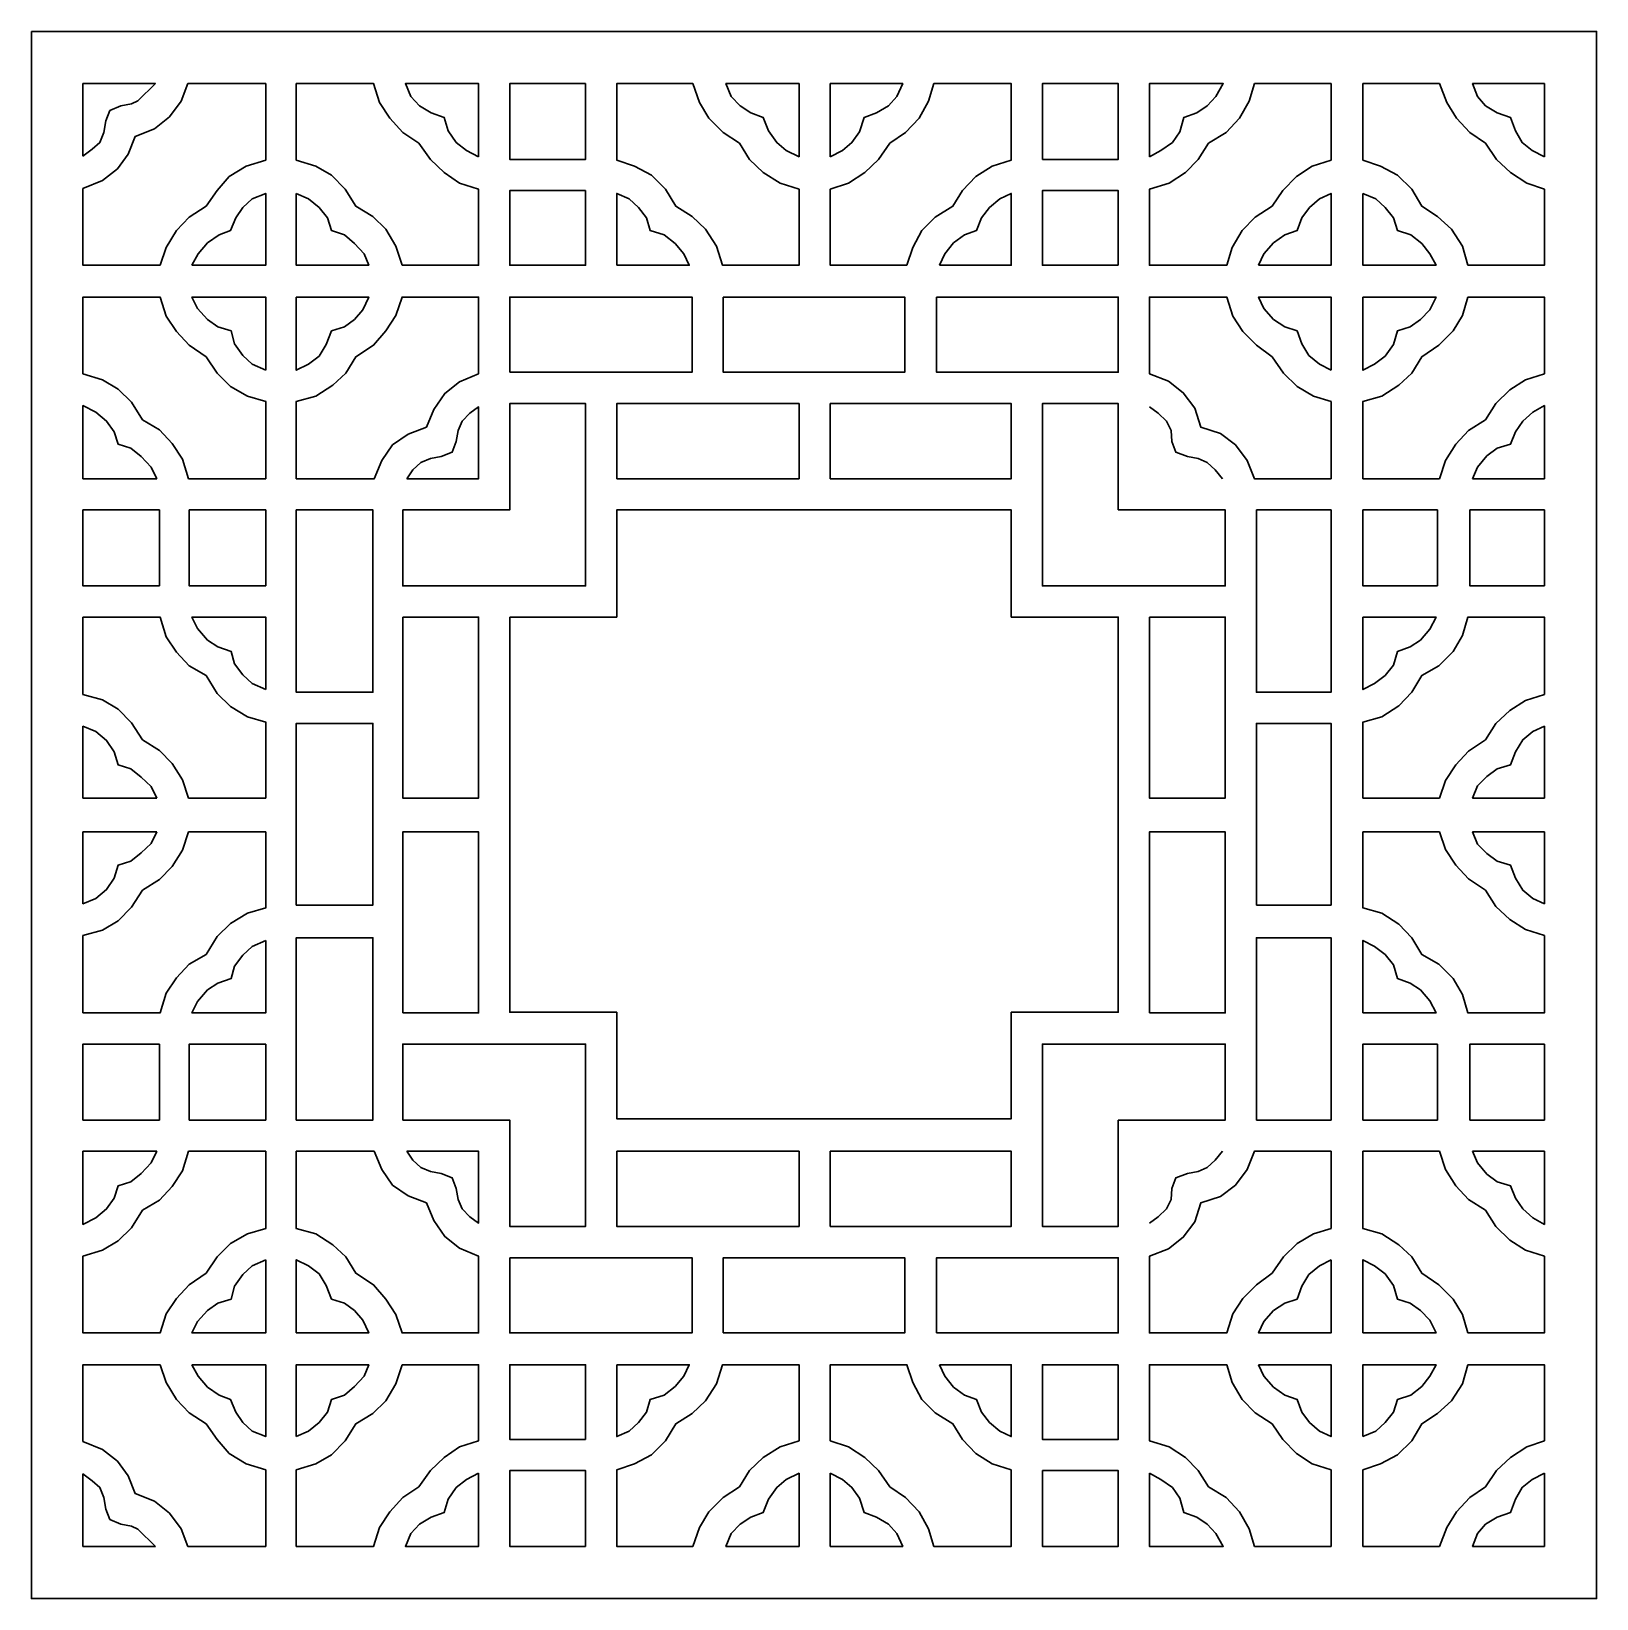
# Model space of a CAD drawing. Header units: centimetres. Extents: x 18.13 to 27, y -9 to -0.12.
import ezdxf

# ---------------------------------------------------------------- set-up
doc = ezdxf.new("R2010")
doc.units = ezdxf.units.CM
doc.header["$MEASUREMENT"] = 0
doc.layers.add('layer 1', color=7, linetype='Continuous')

msp = doc.modelspace()

# ---------------------------------------------------------------- linework, layer by layer
at = {"layer": 'layer 1', "color": 250, "lineweight": 30}
for points, knots in [([(18.13026, -0.12301), (18.13026, -0.12301), (18.13026, -9.00021), (18.13026, -9.00021), (18.13026, -9.00021), (18.13026, -9.00021), (26.99977, -9.00021), (26.99977, -9.00021), (26.99977, -9.00021), (26.99977, -9.00021), (26.99977, -0.12301), (26.99977, -0.12301), (26.99977, -0.12301), (26.99977, -0.12301), (18.13026, -0.12301), (18.13026, -0.12301)], [0, 0, 0, 0, 0.2, 0.2, 0.2, 0.2, 0.4, 0.4, 0.4, 0.4, 0.6, 0.6, 0.6, 0.6, 1, 1, 1, 1]), ([(18.85981, -1.44771), (18.85981, -1.44771), (18.42207, -1.44771), (18.42207, -1.44771), (18.42207, -1.44771), (18.42207, -1.44771), (18.42207, -1.01379), (18.42207, -1.01379), (18.42207, -1.01379), (18.42207, -1.01379), (18.53341, -0.96773), (18.53341, -0.96773), (18.53341, -0.96773), (18.53341, -0.96773), (18.61791, -0.90246), (18.61791, -0.90246), (18.61791, -0.90246), (18.61791, -0.90246), (18.67935, -0.81799), (18.67935, -0.81799), (18.67935, -0.81799), (18.67935, -0.81799), (18.71774, -0.71816), (18.71774, -0.71816), (18.71774, -0.71816), (18.71774, -0.71816), (18.82906, -0.67589), (18.82906, -0.67589), (18.82906, -0.67589), (18.82906, -0.67589), (18.91356, -0.6068), (18.91356, -0.6068), (18.91356, -0.6068), (18.91356, -0.6068), (18.97885, -0.5185), (18.97885, -0.5185), (18.97885, -0.5185), (18.97885, -0.5185), (19.01722, -0.41868), (19.01722, -0.41868), (19.01722, -0.41868), (19.01722, -0.41868), (19.45879, -0.41868), (19.45879, -0.41868), (19.45879, -0.41868), (19.45879, -0.41868), (19.45879, -0.85256), (19.45879, -0.85256), (19.45879, -0.85256), (19.45879, -0.85256), (19.34742, -0.88711), (19.34742, -0.88711), (19.34742, -0.88711), (19.34742, -0.88711), (19.25143, -0.94469), (19.25143, -0.94469), (19.25143, -0.94469), (19.25143, -0.94469), (19.18233, -1.02533), (19.18233, -1.02533), (19.18233, -1.02533), (19.18233, -1.02533), (19.12088, -1.11364), (19.12088, -1.11364), (19.12088, -1.11364), (19.12088, -1.11364), (19.02491, -1.17505), (19.02491, -1.17505), (19.02491, -1.17505), (19.02491, -1.17505), (18.95194, -1.25186), (18.95194, -1.25186), (18.95194, -1.25186), (18.95194, -1.25186), (18.89436, -1.34786), (18.89436, -1.34786), (18.89436, -1.34786), (18.89436, -1.34786), (18.85981, -1.44771), (18.85981, -1.44771)], [0, 0, 0, 0, 0.047619, 0.047619, 0.047619, 0.047619, 0.0952381, 0.0952381, 0.0952381, 0.0952381, 0.1428571, 0.1428571, 0.1428571, 0.1428571, 0.1904762, 0.1904762, 0.1904762, 0.1904762, 0.2380952, 0.2380952, 0.2380952, 0.2380952, 0.2857143, 0.2857143, 0.2857143, 0.2857143, 0.3333333, 0.3333333, 0.3333333, 0.3333333, 0.3809524, 0.3809524, 0.3809524, 0.3809524, 0.4285714, 0.4285714, 0.4285714, 0.4285714, 0.4761905, 0.4761905, 0.4761905, 0.4761905, 0.5238095, 0.5238095, 0.5238095, 0.5238095, 0.5714286, 0.5714286, 0.5714286, 0.5714286, 0.6190476, 0.6190476, 0.6190476, 0.6190476, 0.6666667, 0.6666667, 0.6666667, 0.6666667, 0.7142857, 0.7142857, 0.7142857, 0.7142857, 0.7619048, 0.7619048, 0.7619048, 0.7619048, 0.8095238, 0.8095238, 0.8095238, 0.8095238, 0.8571429, 0.8571429, 0.8571429, 0.8571429, 0.9047619, 0.9047619, 0.9047619, 0.9047619, 1, 1, 1, 1]), ([(18.42207, -0.82949), (18.42207, -0.82949), (18.42207, -0.41868), (18.42207, -0.41868), (18.42207, -0.41868), (18.42207, -0.41868), (18.83292, -0.41868), (18.83292, -0.41868), (18.83292, -0.41868), (18.83292, -0.41868), (18.73419, -0.51741), (18.73419, -0.51741), (18.73419, -0.51741), (18.73419, -0.51741), (18.69855, -0.53385), (18.69855, -0.53385), (18.69855, -0.53385), (18.69855, -0.53385), (18.63708, -0.54538), (18.63708, -0.54538), (18.63708, -0.54538), (18.63708, -0.54538), (18.57564, -0.57225), (18.57564, -0.57225), (18.57564, -0.57225), (18.57564, -0.57225), (18.55265, -0.62983), (18.55265, -0.62983), (18.55265, -0.62983), (18.55265, -0.62983), (18.5411, -0.69509), (18.5411, -0.69509), (18.5411, -0.69509), (18.5411, -0.69509), (18.51808, -0.75271), (18.51808, -0.75271), (18.51808, -0.75271), (18.51808, -0.75271), (18.47582, -0.79113), (18.47582, -0.79113), (18.47582, -0.79113), (18.47582, -0.79113), (18.42207, -0.82949), (18.42207, -0.82949)], [0, 0, 0, 0, 0.0833333, 0.0833333, 0.0833333, 0.0833333, 0.1666667, 0.1666667, 0.1666667, 0.1666667, 0.25, 0.25, 0.25, 0.25, 0.3333333, 0.3333333, 0.3333333, 0.3333333, 0.4166667, 0.4166667, 0.4166667, 0.4166667, 0.5, 0.5, 0.5, 0.5, 0.5833333, 0.5833333, 0.5833333, 0.5833333, 0.6666667, 0.6666667, 0.6666667, 0.6666667, 0.75, 0.75, 0.75, 0.75, 0.8333333, 0.8333333, 0.8333333, 0.8333333, 1, 1, 1, 1]), ([(20.23055, -1.44771), (20.23055, -1.44771), (20.66442, -1.44771), (20.66442, -1.44771), (20.66442, -1.44771), (20.66442, -1.44771), (20.66442, -1.01765), (20.66442, -1.01765), (20.66442, -1.01765), (20.66442, -1.01765), (20.55692, -0.98307), (20.55692, -0.98307), (20.55692, -0.98307), (20.55692, -0.98307), (20.46861, -0.92166), (20.46861, -0.92166), (20.46861, -0.92166), (20.46861, -0.92166), (20.3918, -0.84869), (20.3918, -0.84869), (20.3918, -0.84869), (20.3918, -0.84869), (20.32654, -0.75652), (20.32654, -0.75652), (20.32654, -0.75652), (20.32654, -0.75652), (20.23439, -0.69509), (20.23439, -0.69509), (20.23439, -0.69509), (20.23439, -0.69509), (20.16144, -0.61448), (20.16144, -0.61448), (20.16144, -0.61448), (20.16144, -0.61448), (20.10382, -0.52616), (20.10382, -0.52616), (20.10382, -0.52616), (20.10382, -0.52616), (20.06927, -0.41868), (20.06927, -0.41868), (20.06927, -0.41868), (20.06927, -0.41868), (19.63155, -0.41868), (19.63155, -0.41868), (19.63155, -0.41868), (19.63155, -0.41868), (19.63155, -0.85256), (19.63155, -0.85256), (19.63155, -0.85256), (19.63155, -0.85256), (19.74293, -0.88711), (19.74293, -0.88711), (19.74293, -0.88711), (19.74293, -0.88711), (19.83119, -0.93699), (19.83119, -0.93699), (19.83119, -0.93699), (19.83119, -0.93699), (19.90802, -1.01765), (19.90802, -1.01765), (19.90802, -1.01765), (19.90802, -1.01765), (19.96948, -1.11364), (19.96948, -1.11364), (19.96948, -1.11364), (19.96948, -1.11364), (20.06541, -1.17123), (20.06541, -1.17123), (20.06541, -1.17123), (20.06541, -1.17123), (20.13838, -1.24418), (20.13838, -1.24418), (20.13838, -1.24418), (20.13838, -1.24418), (20.19595, -1.34017), (20.19595, -1.34017), (20.19595, -1.34017), (20.19595, -1.34017), (20.23055, -1.44771), (20.23055, -1.44771)], [0, 0, 0, 0, 0.047619, 0.047619, 0.047619, 0.047619, 0.0952381, 0.0952381, 0.0952381, 0.0952381, 0.1428571, 0.1428571, 0.1428571, 0.1428571, 0.1904762, 0.1904762, 0.1904762, 0.1904762, 0.2380952, 0.2380952, 0.2380952, 0.2380952, 0.2857143, 0.2857143, 0.2857143, 0.2857143, 0.3333333, 0.3333333, 0.3333333, 0.3333333, 0.3809524, 0.3809524, 0.3809524, 0.3809524, 0.4285714, 0.4285714, 0.4285714, 0.4285714, 0.4761905, 0.4761905, 0.4761905, 0.4761905, 0.5238095, 0.5238095, 0.5238095, 0.5238095, 0.5714286, 0.5714286, 0.5714286, 0.5714286, 0.6190476, 0.6190476, 0.6190476, 0.6190476, 0.6666667, 0.6666667, 0.6666667, 0.6666667, 0.7142857, 0.7142857, 0.7142857, 0.7142857, 0.7619048, 0.7619048, 0.7619048, 0.7619048, 0.8095238, 0.8095238, 0.8095238, 0.8095238, 0.8571429, 0.8571429, 0.8571429, 0.8571429, 0.9047619, 0.9047619, 0.9047619, 0.9047619, 1, 1, 1, 1]), ([(20.66442, -0.83333), (20.66442, -0.83333), (20.59531, -0.79877), (20.59531, -0.79877), (20.59531, -0.79877), (20.59531, -0.79877), (20.53769, -0.75271), (20.53769, -0.75271), (20.53769, -0.75271), (20.53769, -0.75271), (20.49165, -0.68741), (20.49165, -0.68741), (20.49165, -0.68741), (20.49165, -0.68741), (20.46861, -0.61066), (20.46861, -0.61066), (20.46861, -0.61066), (20.46861, -0.61066), (20.39563, -0.58377), (20.39563, -0.58377), (20.39563, -0.58377), (20.39563, -0.58377), (20.33038, -0.54538), (20.33038, -0.54538), (20.33038, -0.54538), (20.33038, -0.54538), (20.28046, -0.49159), (20.28046, -0.49159), (20.28046, -0.49159), (20.28046, -0.49159), (20.24973, -0.41868), (20.24973, -0.41868), (20.24973, -0.41868), (20.24973, -0.41868), (20.66442, -0.41868), (20.66442, -0.41868), (20.66442, -0.41868), (20.66442, -0.41868), (20.66442, -0.83333), (20.66442, -0.83333)], [0, 0, 0, 0, 0.0909091, 0.0909091, 0.0909091, 0.0909091, 0.1818182, 0.1818182, 0.1818182, 0.1818182, 0.2727273, 0.2727273, 0.2727273, 0.2727273, 0.3636364, 0.3636364, 0.3636364, 0.3636364, 0.4545455, 0.4545455, 0.4545455, 0.4545455, 0.5454545, 0.5454545, 0.5454545, 0.5454545, 0.6363636, 0.6363636, 0.6363636, 0.6363636, 0.7272727, 0.7272727, 0.7272727, 0.7272727, 0.8181818, 0.8181818, 0.8181818, 0.8181818, 1, 1, 1, 1]), ([(21.27103, -0.41868), (21.27103, -0.41868), (21.27103, -0.84869), (21.27103, -0.84869), (21.27103, -0.84869), (21.27103, -0.84869), (20.84102, -0.84869), (20.84102, -0.84869), (20.84102, -0.84869), (20.84102, -0.84869), (20.84102, -0.41868), (20.84102, -0.41868), (20.84102, -0.41868), (20.84102, -0.41868), (21.27103, -0.41868), (21.27103, -0.41868)], [0, 0, 0, 0, 0.2, 0.2, 0.2, 0.2, 0.4, 0.4, 0.4, 0.4, 0.6, 0.6, 0.6, 0.6, 1, 1, 1, 1]), ([(22.48053, -1.01765), (22.48053, -1.01765), (22.37303, -0.98307), (22.37303, -0.98307), (22.37303, -0.98307), (22.37303, -0.98307), (22.27707, -0.92166), (22.27707, -0.92166), (22.27707, -0.92166), (22.27707, -0.92166), (22.20023, -0.84869), (22.20023, -0.84869), (22.20023, -0.84869), (22.20023, -0.84869), (22.14269, -0.75652), (22.14269, -0.75652), (22.14269, -0.75652), (22.14269, -0.75652), (22.0505, -0.69509), (22.0505, -0.69509), (22.0505, -0.69509), (22.0505, -0.69509), (21.96987, -0.61448), (21.96987, -0.61448), (21.96987, -0.61448), (21.96987, -0.61448), (21.9161, -0.52616), (21.9161, -0.52616), (21.9161, -0.52616), (21.9161, -0.52616), (21.87771, -0.41868), (21.87771, -0.41868), (21.87771, -0.41868), (21.87771, -0.41868), (21.44771, -0.41868), (21.44771, -0.41868), (21.44771, -0.41868), (21.44771, -0.41868), (21.44771, -0.85256), (21.44771, -0.85256), (21.44771, -0.85256), (21.44771, -0.85256), (21.54752, -0.88711), (21.54752, -0.88711), (21.54752, -0.88711), (21.54752, -0.88711), (21.64349, -0.93699), (21.64349, -0.93699), (21.64349, -0.93699), (21.64349, -0.93699), (21.72414, -1.01765), (21.72414, -1.01765), (21.72414, -1.01765), (21.72414, -1.01765), (21.78175, -1.11364), (21.78175, -1.11364), (21.78175, -1.11364), (21.78175, -1.11364), (21.87388, -1.17123), (21.87388, -1.17123), (21.87388, -1.17123), (21.87388, -1.17123), (21.95068, -1.24418), (21.95068, -1.24418), (21.95068, -1.24418), (21.95068, -1.24418), (22.01213, -1.34017), (22.01213, -1.34017), (22.01213, -1.34017), (22.01213, -1.34017), (22.04663, -1.44771), (22.04663, -1.44771), (22.04663, -1.44771), (22.04663, -1.44771), (22.48053, -1.44771), (22.48053, -1.44771), (22.48053, -1.44771), (22.48053, -1.44771), (22.48053, -1.01765), (22.48053, -1.01765)], [0, 0, 0, 0, 0.047619, 0.047619, 0.047619, 0.047619, 0.0952381, 0.0952381, 0.0952381, 0.0952381, 0.1428571, 0.1428571, 0.1428571, 0.1428571, 0.1904762, 0.1904762, 0.1904762, 0.1904762, 0.2380952, 0.2380952, 0.2380952, 0.2380952, 0.2857143, 0.2857143, 0.2857143, 0.2857143, 0.3333333, 0.3333333, 0.3333333, 0.3333333, 0.3809524, 0.3809524, 0.3809524, 0.3809524, 0.4285714, 0.4285714, 0.4285714, 0.4285714, 0.4761905, 0.4761905, 0.4761905, 0.4761905, 0.5238095, 0.5238095, 0.5238095, 0.5238095, 0.5714286, 0.5714286, 0.5714286, 0.5714286, 0.6190476, 0.6190476, 0.6190476, 0.6190476, 0.6666667, 0.6666667, 0.6666667, 0.6666667, 0.7142857, 0.7142857, 0.7142857, 0.7142857, 0.7619048, 0.7619048, 0.7619048, 0.7619048, 0.8095238, 0.8095238, 0.8095238, 0.8095238, 0.8571429, 0.8571429, 0.8571429, 0.8571429, 0.9047619, 0.9047619, 0.9047619, 0.9047619, 1, 1, 1, 1]), ([(22.48053, -0.41868), (22.48053, -0.41868), (22.48053, -0.83333), (22.48053, -0.83333), (22.48053, -0.83333), (22.48053, -0.83333), (22.40759, -0.79877), (22.40759, -0.79877), (22.40759, -0.79877), (22.40759, -0.79877), (22.35384, -0.75271), (22.35384, -0.75271), (22.35384, -0.75271), (22.35384, -0.75271), (22.30775, -0.68741), (22.30775, -0.68741), (22.30775, -0.68741), (22.30775, -0.68741), (22.27707, -0.61066), (22.27707, -0.61066), (22.27707, -0.61066), (22.27707, -0.61066), (22.20792, -0.58377), (22.20792, -0.58377), (22.20792, -0.58377), (22.20792, -0.58377), (22.14648, -0.54538), (22.14648, -0.54538), (22.14648, -0.54538), (22.14648, -0.54538), (22.09659, -0.49159), (22.09659, -0.49159), (22.09659, -0.49159), (22.09659, -0.49159), (22.06588, -0.41868), (22.06588, -0.41868), (22.06588, -0.41868), (22.06588, -0.41868), (22.48053, -0.41868), (22.48053, -0.41868)], [0, 0, 0, 0, 0.0909091, 0.0909091, 0.0909091, 0.0909091, 0.1818182, 0.1818182, 0.1818182, 0.1818182, 0.2727273, 0.2727273, 0.2727273, 0.2727273, 0.3636364, 0.3636364, 0.3636364, 0.3636364, 0.4545455, 0.4545455, 0.4545455, 0.4545455, 0.5454545, 0.5454545, 0.5454545, 0.5454545, 0.6363636, 0.6363636, 0.6363636, 0.6363636, 0.7272727, 0.7272727, 0.7272727, 0.7272727, 0.8181818, 0.8181818, 0.8181818, 0.8181818, 1, 1, 1, 1]), ([(22.65716, -0.83333), (22.65716, -0.83333), (22.65716, -0.41868), (22.65716, -0.41868), (22.65716, -0.41868), (22.65716, -0.41868), (23.06801, -0.41868), (23.06801, -0.41868), (23.06801, -0.41868), (23.06801, -0.41868), (23.03347, -0.49159), (23.03347, -0.49159), (23.03347, -0.49159), (23.03347, -0.49159), (22.98738, -0.54538), (22.98738, -0.54538), (22.98738, -0.54538), (22.98738, -0.54538), (22.91824, -0.58377), (22.91824, -0.58377), (22.91824, -0.58377), (22.91824, -0.58377), (22.84915, -0.61066), (22.84915, -0.61066), (22.84915, -0.61066), (22.84915, -0.61066), (22.82228, -0.69126), (22.82228, -0.69126), (22.82228, -0.69126), (22.82228, -0.69126), (22.78004, -0.75271), (22.78004, -0.75271), (22.78004, -0.75271), (22.78004, -0.75271), (22.72625, -0.79877), (22.72625, -0.79877), (22.72625, -0.79877), (22.72625, -0.79877), (22.65716, -0.83333), (22.65716, -0.83333)], [0, 0, 0, 0, 0.0909091, 0.0909091, 0.0909091, 0.0909091, 0.1818182, 0.1818182, 0.1818182, 0.1818182, 0.2727273, 0.2727273, 0.2727273, 0.2727273, 0.3636364, 0.3636364, 0.3636364, 0.3636364, 0.4545455, 0.4545455, 0.4545455, 0.4545455, 0.5454545, 0.5454545, 0.5454545, 0.5454545, 0.6363636, 0.6363636, 0.6363636, 0.6363636, 0.7272727, 0.7272727, 0.7272727, 0.7272727, 0.8181818, 0.8181818, 0.8181818, 0.8181818, 1, 1, 1, 1]), ([(23.09106, -1.44771), (23.09106, -1.44771), (23.12559, -1.34786), (23.12559, -1.34786), (23.12559, -1.34786), (23.12559, -1.34786), (23.17551, -1.25186), (23.17551, -1.25186), (23.17551, -1.25186), (23.17551, -1.25186), (23.25231, -1.17505), (23.25231, -1.17505), (23.25231, -1.17505), (23.25231, -1.17505), (23.35215, -1.11364), (23.35215, -1.11364), (23.35215, -1.11364), (23.35215, -1.11364), (23.40589, -1.02533), (23.40589, -1.02533), (23.40589, -1.02533), (23.40589, -1.02533), (23.48268, -0.94469), (23.48268, -0.94469), (23.48268, -0.94469), (23.48268, -0.94469), (23.57482, -0.88711), (23.57482, -0.88711), (23.57482, -0.88711), (23.57482, -0.88711), (23.68235, -0.85256), (23.68235, -0.85256), (23.68235, -0.85256), (23.68235, -0.85256), (23.68235, -0.41868), (23.68235, -0.41868), (23.68235, -0.41868), (23.68235, -0.41868), (23.24461, -0.41868), (23.24461, -0.41868), (23.24461, -0.41868), (23.24461, -0.41868), (23.21392, -0.5185), (23.21392, -0.5185), (23.21392, -0.5185), (23.21392, -0.5185), (23.16018, -0.61448), (23.16018, -0.61448), (23.16018, -0.61448), (23.16018, -0.61448), (23.08337, -0.69509), (23.08337, -0.69509), (23.08337, -0.69509), (23.08337, -0.69509), (22.99506, -0.75652), (22.99506, -0.75652), (22.99506, -0.75652), (22.99506, -0.75652), (22.92978, -0.84869), (22.92978, -0.84869), (22.92978, -0.84869), (22.92978, -0.84869), (22.85299, -0.92166), (22.85299, -0.92166), (22.85299, -0.92166), (22.85299, -0.92166), (22.76083, -0.98307), (22.76083, -0.98307), (22.76083, -0.98307), (22.76083, -0.98307), (22.65716, -1.01765), (22.65716, -1.01765), (22.65716, -1.01765), (22.65716, -1.01765), (22.65716, -1.44771), (22.65716, -1.44771), (22.65716, -1.44771), (22.65716, -1.44771), (23.09106, -1.44771), (23.09106, -1.44771)], [0, 0, 0, 0, 0.047619, 0.047619, 0.047619, 0.047619, 0.0952381, 0.0952381, 0.0952381, 0.0952381, 0.1428571, 0.1428571, 0.1428571, 0.1428571, 0.1904762, 0.1904762, 0.1904762, 0.1904762, 0.2380952, 0.2380952, 0.2380952, 0.2380952, 0.2857143, 0.2857143, 0.2857143, 0.2857143, 0.3333333, 0.3333333, 0.3333333, 0.3333333, 0.3809524, 0.3809524, 0.3809524, 0.3809524, 0.4285714, 0.4285714, 0.4285714, 0.4285714, 0.4761905, 0.4761905, 0.4761905, 0.4761905, 0.5238095, 0.5238095, 0.5238095, 0.5238095, 0.5714286, 0.5714286, 0.5714286, 0.5714286, 0.6190476, 0.6190476, 0.6190476, 0.6190476, 0.6666667, 0.6666667, 0.6666667, 0.6666667, 0.7142857, 0.7142857, 0.7142857, 0.7142857, 0.7619048, 0.7619048, 0.7619048, 0.7619048, 0.8095238, 0.8095238, 0.8095238, 0.8095238, 0.8571429, 0.8571429, 0.8571429, 0.8571429, 0.9047619, 0.9047619, 0.9047619, 0.9047619, 1, 1, 1, 1]), ([(23.85898, -0.84869), (23.85898, -0.84869), (23.85898, -0.41868), (23.85898, -0.41868), (23.85898, -0.41868), (23.85898, -0.41868), (24.28899, -0.41868), (24.28899, -0.41868), (24.28899, -0.41868), (24.28899, -0.41868), (24.28899, -0.84869), (24.28899, -0.84869), (24.28899, -0.84869), (24.28899, -0.84869), (23.85898, -0.84869), (23.85898, -0.84869)], [0, 0, 0, 0, 0.2, 0.2, 0.2, 0.2, 0.4, 0.4, 0.4, 0.4, 0.6, 0.6, 0.6, 0.6, 1, 1, 1, 1]), ([(24.46563, -0.83333), (24.46563, -0.83333), (24.46563, -0.41868), (24.46563, -0.41868), (24.46563, -0.41868), (24.46563, -0.41868), (24.88415, -0.41868), (24.88415, -0.41868), (24.88415, -0.41868), (24.88415, -0.41868), (24.84192, -0.49159), (24.84192, -0.49159), (24.84192, -0.49159), (24.84192, -0.49159), (24.792, -0.54538), (24.792, -0.54538), (24.792, -0.54538), (24.792, -0.54538), (24.73437, -0.58377), (24.73437, -0.58377), (24.73437, -0.58377), (24.73437, -0.58377), (24.66141, -0.61066), (24.66141, -0.61066), (24.66141, -0.61066), (24.66141, -0.61066), (24.63844, -0.69126), (24.63844, -0.69126), (24.63844, -0.69126), (24.63844, -0.69126), (24.59619, -0.75271), (24.59619, -0.75271), (24.59619, -0.75271), (24.59619, -0.75271), (24.53089, -0.79877), (24.53089, -0.79877), (24.53089, -0.79877), (24.53089, -0.79877), (24.46563, -0.83333), (24.46563, -0.83333)], [0, 0, 0, 0, 0.0909091, 0.0909091, 0.0909091, 0.0909091, 0.1818182, 0.1818182, 0.1818182, 0.1818182, 0.2727273, 0.2727273, 0.2727273, 0.2727273, 0.3636364, 0.3636364, 0.3636364, 0.3636364, 0.4545455, 0.4545455, 0.4545455, 0.4545455, 0.5454545, 0.5454545, 0.5454545, 0.5454545, 0.6363636, 0.6363636, 0.6363636, 0.6363636, 0.7272727, 0.7272727, 0.7272727, 0.7272727, 0.8181818, 0.8181818, 0.8181818, 0.8181818, 1, 1, 1, 1]), ([(25.06077, -0.41868), (25.06077, -0.41868), (25.03006, -0.5185), (25.03006, -0.5185), (25.03006, -0.5185), (25.03006, -0.5185), (24.97629, -0.61448), (24.97629, -0.61448), (24.97629, -0.61448), (24.97629, -0.61448), (24.89952, -0.69509), (24.89952, -0.69509), (24.89952, -0.69509), (24.89952, -0.69509), (24.79967, -0.75652), (24.79967, -0.75652), (24.79967, -0.75652), (24.79967, -0.75652), (24.74208, -0.84869), (24.74208, -0.84869), (24.74208, -0.84869), (24.74208, -0.84869), (24.66912, -0.92166), (24.66912, -0.92166), (24.66912, -0.92166), (24.66912, -0.92166), (24.57697, -0.98307), (24.57697, -0.98307), (24.57697, -0.98307), (24.57697, -0.98307), (24.46563, -1.01765), (24.46563, -1.01765), (24.46563, -1.01765), (24.46563, -1.01765), (24.46563, -1.44771), (24.46563, -1.44771), (24.46563, -1.44771), (24.46563, -1.44771), (24.90334, -1.44771), (24.90334, -1.44771), (24.90334, -1.44771), (24.90334, -1.44771), (24.93407, -1.34786), (24.93407, -1.34786), (24.93407, -1.34786), (24.93407, -1.34786), (24.99167, -1.25186), (24.99167, -1.25186), (24.99167, -1.25186), (24.99167, -1.25186), (25.06459, -1.17505), (25.06459, -1.17505), (25.06459, -1.17505), (25.06459, -1.17505), (25.16063, -1.11364), (25.16063, -1.11364), (25.16063, -1.11364), (25.16063, -1.11364), (25.22203, -1.02533), (25.22203, -1.02533), (25.22203, -1.02533), (25.22203, -1.02533), (25.29881, -0.94469), (25.29881, -0.94469), (25.29881, -0.94469), (25.29881, -0.94469), (25.38714, -0.88711), (25.38714, -0.88711), (25.38714, -0.88711), (25.38714, -0.88711), (25.49467, -0.85256), (25.49467, -0.85256), (25.49467, -0.85256), (25.49467, -0.85256), (25.49467, -0.41868), (25.49467, -0.41868), (25.49467, -0.41868), (25.49467, -0.41868), (25.06077, -0.41868), (25.06077, -0.41868)], [0, 0, 0, 0, 0.047619, 0.047619, 0.047619, 0.047619, 0.0952381, 0.0952381, 0.0952381, 0.0952381, 0.1428571, 0.1428571, 0.1428571, 0.1428571, 0.1904762, 0.1904762, 0.1904762, 0.1904762, 0.2380952, 0.2380952, 0.2380952, 0.2380952, 0.2857143, 0.2857143, 0.2857143, 0.2857143, 0.3333333, 0.3333333, 0.3333333, 0.3333333, 0.3809524, 0.3809524, 0.3809524, 0.3809524, 0.4285714, 0.4285714, 0.4285714, 0.4285714, 0.4761905, 0.4761905, 0.4761905, 0.4761905, 0.5238095, 0.5238095, 0.5238095, 0.5238095, 0.5714286, 0.5714286, 0.5714286, 0.5714286, 0.6190476, 0.6190476, 0.6190476, 0.6190476, 0.6666667, 0.6666667, 0.6666667, 0.6666667, 0.7142857, 0.7142857, 0.7142857, 0.7142857, 0.7619048, 0.7619048, 0.7619048, 0.7619048, 0.8095238, 0.8095238, 0.8095238, 0.8095238, 0.8571429, 0.8571429, 0.8571429, 0.8571429, 0.9047619, 0.9047619, 0.9047619, 0.9047619, 1, 1, 1, 1]), ([(26.27026, -1.44771), (26.27026, -1.44771), (26.23955, -1.34017), (26.23955, -1.34017), (26.23955, -1.34017), (26.23955, -1.34017), (26.17812, -1.24418), (26.17812, -1.24418), (26.17812, -1.24418), (26.17812, -1.24418), (26.09747, -1.17123), (26.09747, -1.17123), (26.09747, -1.17123), (26.09747, -1.17123), (26.00914, -1.11364), (26.00914, -1.11364), (26.00914, -1.11364), (26.00914, -1.11364), (25.95155, -1.01765), (25.95155, -1.01765), (25.95155, -1.01765), (25.95155, -1.01765), (25.87091, -0.93699), (25.87091, -0.93699), (25.87091, -0.93699), (25.87091, -0.93699), (25.77495, -0.88711), (25.77495, -0.88711), (25.77495, -0.88711), (25.77495, -0.88711), (25.67512, -0.85256), (25.67512, -0.85256), (25.67512, -0.85256), (25.67512, -0.85256), (25.67512, -0.41868), (25.67512, -0.41868), (25.67512, -0.41868), (25.67512, -0.41868), (26.10897, -0.41868), (26.10897, -0.41868), (26.10897, -0.41868), (26.10897, -0.41868), (26.15121, -0.52616), (26.15121, -0.52616), (26.15121, -0.52616), (26.15121, -0.52616), (26.20495, -0.61448), (26.20495, -0.61448), (26.20495, -0.61448), (26.20495, -0.61448), (26.28179, -0.69509), (26.28179, -0.69509), (26.28179, -0.69509), (26.28179, -0.69509), (26.3701, -0.75652), (26.3701, -0.75652), (26.3701, -0.75652), (26.3701, -0.75652), (26.43149, -0.84869), (26.43149, -0.84869), (26.43149, -0.84869), (26.43149, -0.84869), (26.51212, -0.92166), (26.51212, -0.92166), (26.51212, -0.92166), (26.51212, -0.92166), (26.60432, -0.98307), (26.60432, -0.98307), (26.60432, -0.98307), (26.60432, -0.98307), (26.70413, -1.01765), (26.70413, -1.01765), (26.70413, -1.01765), (26.70413, -1.01765), (26.70413, -1.44771), (26.70413, -1.44771), (26.70413, -1.44771), (26.70413, -1.44771), (26.27026, -1.44771), (26.27026, -1.44771)], [0, 0, 0, 0, 0.047619, 0.047619, 0.047619, 0.047619, 0.0952381, 0.0952381, 0.0952381, 0.0952381, 0.1428571, 0.1428571, 0.1428571, 0.1428571, 0.1904762, 0.1904762, 0.1904762, 0.1904762, 0.2380952, 0.2380952, 0.2380952, 0.2380952, 0.2857143, 0.2857143, 0.2857143, 0.2857143, 0.3333333, 0.3333333, 0.3333333, 0.3333333, 0.3809524, 0.3809524, 0.3809524, 0.3809524, 0.4285714, 0.4285714, 0.4285714, 0.4285714, 0.4761905, 0.4761905, 0.4761905, 0.4761905, 0.5238095, 0.5238095, 0.5238095, 0.5238095, 0.5714286, 0.5714286, 0.5714286, 0.5714286, 0.6190476, 0.6190476, 0.6190476, 0.6190476, 0.6666667, 0.6666667, 0.6666667, 0.6666667, 0.7142857, 0.7142857, 0.7142857, 0.7142857, 0.7619048, 0.7619048, 0.7619048, 0.7619048, 0.8095238, 0.8095238, 0.8095238, 0.8095238, 0.8571429, 0.8571429, 0.8571429, 0.8571429, 0.9047619, 0.9047619, 0.9047619, 0.9047619, 1, 1, 1, 1]), ([(26.70413, -0.83333), (26.70413, -0.83333), (26.63503, -0.79877), (26.63503, -0.79877), (26.63503, -0.79877), (26.63503, -0.79877), (26.57744, -0.75271), (26.57744, -0.75271), (26.57744, -0.75271), (26.57744, -0.75271), (26.53904, -0.68741), (26.53904, -0.68741), (26.53904, -0.68741), (26.53904, -0.68741), (26.51212, -0.61066), (26.51212, -0.61066), (26.51212, -0.61066), (26.51212, -0.61066), (26.43535, -0.58377), (26.43535, -0.58377), (26.43535, -0.58377), (26.43535, -0.58377), (26.3701, -0.54538), (26.3701, -0.54538), (26.3701, -0.54538), (26.3701, -0.54538), (26.32401, -0.49159), (26.32401, -0.49159), (26.32401, -0.49159), (26.32401, -0.49159), (26.29712, -0.41868), (26.29712, -0.41868), (26.29712, -0.41868), (26.29712, -0.41868), (26.70413, -0.41868), (26.70413, -0.41868), (26.70413, -0.41868), (26.70413, -0.41868), (26.70413, -0.83333), (26.70413, -0.83333)], [0, 0, 0, 0, 0.0909091, 0.0909091, 0.0909091, 0.0909091, 0.1818182, 0.1818182, 0.1818182, 0.1818182, 0.2727273, 0.2727273, 0.2727273, 0.2727273, 0.3636364, 0.3636364, 0.3636364, 0.3636364, 0.4545455, 0.4545455, 0.4545455, 0.4545455, 0.5454545, 0.5454545, 0.5454545, 0.5454545, 0.6363636, 0.6363636, 0.6363636, 0.6363636, 0.7272727, 0.7272727, 0.7272727, 0.7272727, 0.8181818, 0.8181818, 0.8181818, 0.8181818, 1, 1, 1, 1]), ([(19.04026, -1.44771), (19.04026, -1.44771), (19.07481, -1.38241), (19.07481, -1.38241), (19.07481, -1.38241), (19.07481, -1.38241), (19.12858, -1.32098), (19.12858, -1.32098), (19.12858, -1.32098), (19.12858, -1.32098), (19.19384, -1.27492), (19.19384, -1.27492), (19.19384, -1.27492), (19.19384, -1.27492), (19.25913, -1.25186), (19.25913, -1.25186), (19.25913, -1.25186), (19.25913, -1.25186), (19.28981, -1.17889), (19.28981, -1.17889), (19.28981, -1.17889), (19.28981, -1.17889), (19.32823, -1.12133), (19.32823, -1.12133), (19.32823, -1.12133), (19.32823, -1.12133), (19.382, -1.0714), (19.382, -1.0714), (19.382, -1.0714), (19.382, -1.0714), (19.45879, -1.04068), (19.45879, -1.04068), (19.45879, -1.04068), (19.45879, -1.04068), (19.45879, -1.44771), (19.45879, -1.44771), (19.45879, -1.44771), (19.45879, -1.44771), (19.04026, -1.44771), (19.04026, -1.44771)], [0, 0, 0, 0, 0.0909091, 0.0909091, 0.0909091, 0.0909091, 0.1818182, 0.1818182, 0.1818182, 0.1818182, 0.2727273, 0.2727273, 0.2727273, 0.2727273, 0.3636364, 0.3636364, 0.3636364, 0.3636364, 0.4545455, 0.4545455, 0.4545455, 0.4545455, 0.5454545, 0.5454545, 0.5454545, 0.5454545, 0.6363636, 0.6363636, 0.6363636, 0.6363636, 0.7272727, 0.7272727, 0.7272727, 0.7272727, 0.8181818, 0.8181818, 0.8181818, 0.8181818, 1, 1, 1, 1]), ([(19.63155, -1.04068), (19.63155, -1.04068), (19.63155, -1.44771), (19.63155, -1.44771), (19.63155, -1.44771), (19.63155, -1.44771), (20.04239, -1.44771), (20.04239, -1.44771), (20.04239, -1.44771), (20.04239, -1.44771), (20.01551, -1.38241), (20.01551, -1.38241), (20.01551, -1.38241), (20.01551, -1.38241), (19.96178, -1.3248), (19.96178, -1.3248), (19.96178, -1.3248), (19.96178, -1.3248), (19.90418, -1.27492), (19.90418, -1.27492), (19.90418, -1.27492), (19.90418, -1.27492), (19.83119, -1.25186), (19.83119, -1.25186), (19.83119, -1.25186), (19.83119, -1.25186), (19.80818, -1.17889), (19.80818, -1.17889), (19.80818, -1.17889), (19.80818, -1.17889), (19.76209, -1.12133), (19.76209, -1.12133), (19.76209, -1.12133), (19.76209, -1.12133), (19.7007, -1.0714), (19.7007, -1.0714), (19.7007, -1.0714), (19.7007, -1.0714), (19.63155, -1.04068), (19.63155, -1.04068)], [0, 0, 0, 0, 0.0909091, 0.0909091, 0.0909091, 0.0909091, 0.1818182, 0.1818182, 0.1818182, 0.1818182, 0.2727273, 0.2727273, 0.2727273, 0.2727273, 0.3636364, 0.3636364, 0.3636364, 0.3636364, 0.4545455, 0.4545455, 0.4545455, 0.4545455, 0.5454545, 0.5454545, 0.5454545, 0.5454545, 0.6363636, 0.6363636, 0.6363636, 0.6363636, 0.7272727, 0.7272727, 0.7272727, 0.7272727, 0.8181818, 0.8181818, 0.8181818, 0.8181818, 1, 1, 1, 1]), ([(21.27103, -1.02533), (21.27103, -1.02533), (21.27103, -1.44771), (21.27103, -1.44771), (21.27103, -1.44771), (21.27103, -1.44771), (20.84102, -1.44771), (20.84102, -1.44771), (20.84102, -1.44771), (20.84102, -1.44771), (20.84102, -1.02533), (20.84102, -1.02533), (20.84102, -1.02533), (20.84102, -1.02533), (21.27103, -1.02533), (21.27103, -1.02533)], [0, 0, 0, 0, 0.2, 0.2, 0.2, 0.2, 0.4, 0.4, 0.4, 0.4, 0.6, 0.6, 0.6, 0.6, 1, 1, 1, 1]), ([(21.44771, -1.44771), (21.44771, -1.44771), (21.44771, -1.04068), (21.44771, -1.04068), (21.44771, -1.04068), (21.44771, -1.04068), (21.5168, -1.0714), (21.5168, -1.0714), (21.5168, -1.0714), (21.5168, -1.0714), (21.57057, -1.12133), (21.57057, -1.12133), (21.57057, -1.12133), (21.57057, -1.12133), (21.61664, -1.17889), (21.61664, -1.17889), (21.61664, -1.17889), (21.61664, -1.17889), (21.63585, -1.25186), (21.63585, -1.25186), (21.63585, -1.25186), (21.63585, -1.25186), (21.71649, -1.27492), (21.71649, -1.27492), (21.71649, -1.27492), (21.71649, -1.27492), (21.77786, -1.3248), (21.77786, -1.3248), (21.77786, -1.3248), (21.77786, -1.3248), (21.82781, -1.38241), (21.82781, -1.38241), (21.82781, -1.38241), (21.82781, -1.38241), (21.85852, -1.44771), (21.85852, -1.44771), (21.85852, -1.44771), (21.85852, -1.44771), (21.44771, -1.44771), (21.44771, -1.44771)], [0, 0, 0, 0, 0.0909091, 0.0909091, 0.0909091, 0.0909091, 0.1818182, 0.1818182, 0.1818182, 0.1818182, 0.2727273, 0.2727273, 0.2727273, 0.2727273, 0.3636364, 0.3636364, 0.3636364, 0.3636364, 0.4545455, 0.4545455, 0.4545455, 0.4545455, 0.5454545, 0.5454545, 0.5454545, 0.5454545, 0.6363636, 0.6363636, 0.6363636, 0.6363636, 0.7272727, 0.7272727, 0.7272727, 0.7272727, 0.8181818, 0.8181818, 0.8181818, 0.8181818, 1, 1, 1, 1]), ([(23.27534, -1.44771), (23.27534, -1.44771), (23.30606, -1.38241), (23.30606, -1.38241), (23.30606, -1.38241), (23.30606, -1.38241), (23.35596, -1.32098), (23.35596, -1.32098), (23.35596, -1.32098), (23.35596, -1.32098), (23.4174, -1.27492), (23.4174, -1.27492), (23.4174, -1.27492), (23.4174, -1.27492), (23.4865, -1.25186), (23.4865, -1.25186), (23.4865, -1.25186), (23.4865, -1.25186), (23.51339, -1.17889), (23.51339, -1.17889), (23.51339, -1.17889), (23.51339, -1.17889), (23.55947, -1.12133), (23.55947, -1.12133), (23.55947, -1.12133), (23.55947, -1.12133), (23.61706, -1.0714), (23.61706, -1.0714), (23.61706, -1.0714), (23.61706, -1.0714), (23.68235, -1.04068), (23.68235, -1.04068), (23.68235, -1.04068), (23.68235, -1.04068), (23.68235, -1.44771), (23.68235, -1.44771), (23.68235, -1.44771), (23.68235, -1.44771), (23.27534, -1.44771), (23.27534, -1.44771)], [0, 0, 0, 0, 0.0909091, 0.0909091, 0.0909091, 0.0909091, 0.1818182, 0.1818182, 0.1818182, 0.1818182, 0.2727273, 0.2727273, 0.2727273, 0.2727273, 0.3636364, 0.3636364, 0.3636364, 0.3636364, 0.4545455, 0.4545455, 0.4545455, 0.4545455, 0.5454545, 0.5454545, 0.5454545, 0.5454545, 0.6363636, 0.6363636, 0.6363636, 0.6363636, 0.7272727, 0.7272727, 0.7272727, 0.7272727, 0.8181818, 0.8181818, 0.8181818, 0.8181818, 1, 1, 1, 1]), ([(24.28899, -1.44771), (24.28899, -1.44771), (23.85898, -1.44771), (23.85898, -1.44771), (23.85898, -1.44771), (23.85898, -1.44771), (23.85898, -1.02533), (23.85898, -1.02533), (23.85898, -1.02533), (23.85898, -1.02533), (24.28899, -1.02533), (24.28899, -1.02533), (24.28899, -1.02533), (24.28899, -1.02533), (24.28899, -1.44771), (24.28899, -1.44771)], [0, 0, 0, 0, 0.2, 0.2, 0.2, 0.2, 0.4, 0.4, 0.4, 0.4, 0.6, 0.6, 0.6, 0.6, 1, 1, 1, 1]), ([(25.08381, -1.44771), (25.08381, -1.44771), (25.11452, -1.38241), (25.11452, -1.38241), (25.11452, -1.38241), (25.11452, -1.38241), (25.16829, -1.32098), (25.16829, -1.32098), (25.16829, -1.32098), (25.16829, -1.32098), (25.23355, -1.27492), (25.23355, -1.27492), (25.23355, -1.27492), (25.23355, -1.27492), (25.30268, -1.25186), (25.30268, -1.25186), (25.30268, -1.25186), (25.30268, -1.25186), (25.32955, -1.17889), (25.32955, -1.17889), (25.32955, -1.17889), (25.32955, -1.17889), (25.37178, -1.12133), (25.37178, -1.12133), (25.37178, -1.12133), (25.37178, -1.12133), (25.42936, -1.0714), (25.42936, -1.0714), (25.42936, -1.0714), (25.42936, -1.0714), (25.49467, -1.04068), (25.49467, -1.04068), (25.49467, -1.04068), (25.49467, -1.04068), (25.49467, -1.44771), (25.49467, -1.44771), (25.49467, -1.44771), (25.49467, -1.44771), (25.08381, -1.44771), (25.08381, -1.44771)], [0, 0, 0, 0, 0.0909091, 0.0909091, 0.0909091, 0.0909091, 0.1818182, 0.1818182, 0.1818182, 0.1818182, 0.2727273, 0.2727273, 0.2727273, 0.2727273, 0.3636364, 0.3636364, 0.3636364, 0.3636364, 0.4545455, 0.4545455, 0.4545455, 0.4545455, 0.5454545, 0.5454545, 0.5454545, 0.5454545, 0.6363636, 0.6363636, 0.6363636, 0.6363636, 0.7272727, 0.7272727, 0.7272727, 0.7272727, 0.8181818, 0.8181818, 0.8181818, 0.8181818, 1, 1, 1, 1]), ([(25.67512, -1.04068), (25.67512, -1.04068), (25.67512, -1.44771), (25.67512, -1.44771), (25.67512, -1.44771), (25.67512, -1.44771), (26.08981, -1.44771), (26.08981, -1.44771), (26.08981, -1.44771), (26.08981, -1.44771), (26.05523, -1.38241), (26.05523, -1.38241), (26.05523, -1.38241), (26.05523, -1.38241), (26.00914, -1.3248), (26.00914, -1.3248), (26.00914, -1.3248), (26.00914, -1.3248), (25.94771, -1.27492), (25.94771, -1.27492), (25.94771, -1.27492), (25.94771, -1.27492), (25.87091, -1.25186), (25.87091, -1.25186), (25.87091, -1.25186), (25.87091, -1.25186), (25.84789, -1.17889), (25.84789, -1.17889), (25.84789, -1.17889), (25.84789, -1.17889), (25.8018, -1.12133), (25.8018, -1.12133), (25.8018, -1.12133), (25.8018, -1.12133), (25.74806, -1.0714), (25.74806, -1.0714), (25.74806, -1.0714), (25.74806, -1.0714), (25.67512, -1.04068), (25.67512, -1.04068)], [0, 0, 0, 0, 0.0909091, 0.0909091, 0.0909091, 0.0909091, 0.1818182, 0.1818182, 0.1818182, 0.1818182, 0.2727273, 0.2727273, 0.2727273, 0.2727273, 0.3636364, 0.3636364, 0.3636364, 0.3636364, 0.4545455, 0.4545455, 0.4545455, 0.4545455, 0.5454545, 0.5454545, 0.5454545, 0.5454545, 0.6363636, 0.6363636, 0.6363636, 0.6363636, 0.7272727, 0.7272727, 0.7272727, 0.7272727, 0.8181818, 0.8181818, 0.8181818, 0.8181818, 1, 1, 1, 1]), ([(19.02104, -2.65717), (19.02104, -2.65717), (18.98652, -2.54581), (18.98652, -2.54581), (18.98652, -2.54581), (18.98652, -2.54581), (18.9289, -2.45751), (18.9289, -2.45751), (18.9289, -2.45751), (18.9289, -2.45751), (18.85594, -2.38071), (18.85594, -2.38071), (18.85594, -2.38071), (18.85594, -2.38071), (18.75995, -2.32313), (18.75995, -2.32313), (18.75995, -2.32313), (18.75995, -2.32313), (18.69855, -2.2233), (18.69855, -2.2233), (18.69855, -2.2233), (18.69855, -2.2233), (18.62174, -2.15029), (18.62174, -2.15029), (18.62174, -2.15029), (18.62174, -2.15029), (18.53341, -2.09658), (18.53341, -2.09658), (18.53341, -2.09658), (18.53341, -2.09658), (18.42207, -2.06203), (18.42207, -2.06203), (18.42207, -2.06203), (18.42207, -2.06203), (18.42207, -1.62815), (18.42207, -1.62815), (18.42207, -1.62815), (18.42207, -1.62815), (18.85981, -1.62815), (18.85981, -1.62815), (18.85981, -1.62815), (18.85981, -1.62815), (18.89436, -1.73568), (18.89436, -1.73568), (18.89436, -1.73568), (18.89436, -1.73568), (18.95194, -1.82394), (18.95194, -1.82394), (18.95194, -1.82394), (18.95194, -1.82394), (19.02491, -1.90077), (19.02491, -1.90077), (19.02491, -1.90077), (19.02491, -1.90077), (19.12088, -1.96602), (19.12088, -1.96602), (19.12088, -1.96602), (19.12088, -1.96602), (19.18233, -2.05816), (19.18233, -2.05816), (19.18233, -2.05816), (19.18233, -2.05816), (19.25913, -2.13499), (19.25913, -2.13499), (19.25913, -2.13499), (19.25913, -2.13499), (19.3551, -2.1887), (19.3551, -2.1887), (19.3551, -2.1887), (19.3551, -2.1887), (19.45879, -2.21947), (19.45879, -2.21947), (19.45879, -2.21947), (19.45879, -2.21947), (19.45879, -2.65717), (19.45879, -2.65717), (19.45879, -2.65717), (19.45879, -2.65717), (19.02104, -2.65717), (19.02104, -2.65717)], [0, 0, 0, 0, 0.047619, 0.047619, 0.047619, 0.047619, 0.0952381, 0.0952381, 0.0952381, 0.0952381, 0.1428571, 0.1428571, 0.1428571, 0.1428571, 0.1904762, 0.1904762, 0.1904762, 0.1904762, 0.2380952, 0.2380952, 0.2380952, 0.2380952, 0.2857143, 0.2857143, 0.2857143, 0.2857143, 0.3333333, 0.3333333, 0.3333333, 0.3333333, 0.3809524, 0.3809524, 0.3809524, 0.3809524, 0.4285714, 0.4285714, 0.4285714, 0.4285714, 0.4761905, 0.4761905, 0.4761905, 0.4761905, 0.5238095, 0.5238095, 0.5238095, 0.5238095, 0.5714286, 0.5714286, 0.5714286, 0.5714286, 0.6190476, 0.6190476, 0.6190476, 0.6190476, 0.6666667, 0.6666667, 0.6666667, 0.6666667, 0.7142857, 0.7142857, 0.7142857, 0.7142857, 0.7619048, 0.7619048, 0.7619048, 0.7619048, 0.8095238, 0.8095238, 0.8095238, 0.8095238, 0.8571429, 0.8571429, 0.8571429, 0.8571429, 0.9047619, 0.9047619, 0.9047619, 0.9047619, 1, 1, 1, 1]), ([(19.45879, -2.04282), (19.45879, -2.04282), (19.45879, -1.62815), (19.45879, -1.62815), (19.45879, -1.62815), (19.45879, -1.62815), (19.04026, -1.62815), (19.04026, -1.62815), (19.04026, -1.62815), (19.04026, -1.62815), (19.07097, -1.69338), (19.07097, -1.69338), (19.07097, -1.69338), (19.07097, -1.69338), (19.12858, -1.75484), (19.12858, -1.75484), (19.12858, -1.75484), (19.12858, -1.75484), (19.18617, -1.7971), (19.18617, -1.7971), (19.18617, -1.7971), (19.18617, -1.7971), (19.26294, -1.82012), (19.26294, -1.82012), (19.26294, -1.82012), (19.26294, -1.82012), (19.28217, -1.89308), (19.28217, -1.89308), (19.28217, -1.89308), (19.28217, -1.89308), (19.32823, -1.95835), (19.32823, -1.95835), (19.32823, -1.95835), (19.32823, -1.95835), (19.382, -2.00826), (19.382, -2.00826), (19.382, -2.00826), (19.382, -2.00826), (19.45879, -2.04282), (19.45879, -2.04282)], [0, 0, 0, 0, 0.0909091, 0.0909091, 0.0909091, 0.0909091, 0.1818182, 0.1818182, 0.1818182, 0.1818182, 0.2727273, 0.2727273, 0.2727273, 0.2727273, 0.3636364, 0.3636364, 0.3636364, 0.3636364, 0.4545455, 0.4545455, 0.4545455, 0.4545455, 0.5454545, 0.5454545, 0.5454545, 0.5454545, 0.6363636, 0.6363636, 0.6363636, 0.6363636, 0.7272727, 0.7272727, 0.7272727, 0.7272727, 0.8181818, 0.8181818, 0.8181818, 0.8181818, 1, 1, 1, 1]), ([(19.63155, -1.62815), (19.63155, -1.62815), (20.04239, -1.62815), (20.04239, -1.62815), (20.04239, -1.62815), (20.04239, -1.62815), (20.00784, -1.70107), (20.00784, -1.70107), (20.00784, -1.70107), (20.00784, -1.70107), (19.96178, -1.75484), (19.96178, -1.75484), (19.96178, -1.75484), (19.96178, -1.75484), (19.90418, -1.7971), (19.90418, -1.7971), (19.90418, -1.7971), (19.90418, -1.7971), (19.83119, -1.82012), (19.83119, -1.82012), (19.83119, -1.82012), (19.83119, -1.82012), (19.80049, -1.89693), (19.80049, -1.89693), (19.80049, -1.89693), (19.80049, -1.89693), (19.76209, -1.96218), (19.76209, -1.96218), (19.76209, -1.96218), (19.76209, -1.96218), (19.7007, -2.00826), (19.7007, -2.00826), (19.7007, -2.00826), (19.7007, -2.00826), (19.63155, -2.04282), (19.63155, -2.04282), (19.63155, -2.04282), (19.63155, -2.04282), (19.63155, -1.62815), (19.63155, -1.62815)], [0, 0, 0, 0, 0.0909091, 0.0909091, 0.0909091, 0.0909091, 0.1818182, 0.1818182, 0.1818182, 0.1818182, 0.2727273, 0.2727273, 0.2727273, 0.2727273, 0.3636364, 0.3636364, 0.3636364, 0.3636364, 0.4545455, 0.4545455, 0.4545455, 0.4545455, 0.5454545, 0.5454545, 0.5454545, 0.5454545, 0.6363636, 0.6363636, 0.6363636, 0.6363636, 0.7272727, 0.7272727, 0.7272727, 0.7272727, 0.8181818, 0.8181818, 0.8181818, 0.8181818, 1, 1, 1, 1]), ([(20.66442, -2.06203), (20.66442, -2.06203), (20.66442, -1.62815), (20.66442, -1.62815), (20.66442, -1.62815), (20.66442, -1.62815), (20.23055, -1.62815), (20.23055, -1.62815), (20.23055, -1.62815), (20.23055, -1.62815), (20.19595, -1.73182), (20.19595, -1.73182), (20.19595, -1.73182), (20.19595, -1.73182), (20.13838, -1.82012), (20.13838, -1.82012), (20.13838, -1.82012), (20.13838, -1.82012), (20.06927, -1.90077), (20.06927, -1.90077), (20.06927, -1.90077), (20.06927, -1.90077), (19.96948, -1.96602), (19.96948, -1.96602), (19.96948, -1.96602), (19.96948, -1.96602), (19.91185, -2.05816), (19.91185, -2.05816), (19.91185, -2.05816), (19.91185, -2.05816), (19.83888, -2.12732), (19.83888, -2.12732), (19.83888, -2.12732), (19.83888, -2.12732), (19.74293, -2.1887), (19.74293, -2.1887), (19.74293, -2.1887), (19.74293, -2.1887), (19.63155, -2.21947), (19.63155, -2.21947), (19.63155, -2.21947), (19.63155, -2.21947), (19.63155, -2.65717), (19.63155, -2.65717), (19.63155, -2.65717), (19.63155, -2.65717), (20.07312, -2.65717), (20.07312, -2.65717), (20.07312, -2.65717), (20.07312, -2.65717), (20.11535, -2.5535), (20.11535, -2.5535), (20.11535, -2.5535), (20.11535, -2.5535), (20.17679, -2.46518), (20.17679, -2.46518), (20.17679, -2.46518), (20.17679, -2.46518), (20.26508, -2.40374), (20.26508, -2.40374), (20.26508, -2.40374), (20.26508, -2.40374), (20.36876, -2.36532), (20.36876, -2.36532), (20.36876, -2.36532), (20.36876, -2.36532), (20.411, -2.26553), (20.411, -2.26553), (20.411, -2.26553), (20.411, -2.26553), (20.47244, -2.17339), (20.47244, -2.17339), (20.47244, -2.17339), (20.47244, -2.17339), (20.55692, -2.1081), (20.55692, -2.1081), (20.55692, -2.1081), (20.55692, -2.1081), (20.66442, -2.06203), (20.66442, -2.06203)], [0, 0, 0, 0, 0.047619, 0.047619, 0.047619, 0.047619, 0.0952381, 0.0952381, 0.0952381, 0.0952381, 0.1428571, 0.1428571, 0.1428571, 0.1428571, 0.1904762, 0.1904762, 0.1904762, 0.1904762, 0.2380952, 0.2380952, 0.2380952, 0.2380952, 0.2857143, 0.2857143, 0.2857143, 0.2857143, 0.3333333, 0.3333333, 0.3333333, 0.3333333, 0.3809524, 0.3809524, 0.3809524, 0.3809524, 0.4285714, 0.4285714, 0.4285714, 0.4285714, 0.4761905, 0.4761905, 0.4761905, 0.4761905, 0.5238095, 0.5238095, 0.5238095, 0.5238095, 0.5714286, 0.5714286, 0.5714286, 0.5714286, 0.6190476, 0.6190476, 0.6190476, 0.6190476, 0.6666667, 0.6666667, 0.6666667, 0.6666667, 0.7142857, 0.7142857, 0.7142857, 0.7142857, 0.7619048, 0.7619048, 0.7619048, 0.7619048, 0.8095238, 0.8095238, 0.8095238, 0.8095238, 0.8571429, 0.8571429, 0.8571429, 0.8571429, 0.9047619, 0.9047619, 0.9047619, 0.9047619, 1, 1, 1, 1]), ([(20.84102, -2.05434), (20.84102, -2.05434), (20.84102, -1.62815), (20.84102, -1.62815), (20.84102, -1.62815), (20.84102, -1.62815), (21.87388, -1.62815), (21.87388, -1.62815), (21.87388, -1.62815), (21.87388, -1.62815), (21.87388, -2.05434), (21.87388, -2.05434), (21.87388, -2.05434), (21.87388, -2.05434), (20.84102, -2.05434), (20.84102, -2.05434)], [0, 0, 0, 0, 0.2, 0.2, 0.2, 0.2, 0.4, 0.4, 0.4, 0.4, 0.6, 0.6, 0.6, 0.6, 1, 1, 1, 1]), ([(22.0505, -1.62815), (22.0505, -1.62815), (22.565, -1.62815), (22.565, -1.62815), (22.565, -1.62815), (22.565, -1.62815), (23.07952, -1.62815), (23.07952, -1.62815), (23.07952, -1.62815), (23.07952, -1.62815), (23.07952, -2.05434), (23.07952, -2.05434), (23.07952, -2.05434), (23.07952, -2.05434), (22.565, -2.05434), (22.565, -2.05434), (22.565, -2.05434), (22.565, -2.05434), (22.0505, -2.05434), (22.0505, -2.05434), (22.0505, -2.05434), (22.0505, -2.05434), (22.0505, -1.62815), (22.0505, -1.62815)], [0, 0, 0, 0, 0.1428571, 0.1428571, 0.1428571, 0.1428571, 0.2857143, 0.2857143, 0.2857143, 0.2857143, 0.4285714, 0.4285714, 0.4285714, 0.4285714, 0.5714286, 0.5714286, 0.5714286, 0.5714286, 0.7142857, 0.7142857, 0.7142857, 0.7142857, 1, 1, 1, 1]), ([(23.25996, -1.62815), (23.25996, -1.62815), (24.28899, -1.62815), (24.28899, -1.62815), (24.28899, -1.62815), (24.28899, -1.62815), (24.28899, -2.05434), (24.28899, -2.05434), (24.28899, -2.05434), (24.28899, -2.05434), (23.25996, -2.05434), (23.25996, -2.05434), (23.25996, -2.05434), (23.25996, -2.05434), (23.25996, -1.62815), (23.25996, -1.62815)], [0, 0, 0, 0, 0.2, 0.2, 0.2, 0.2, 0.4, 0.4, 0.4, 0.4, 0.6, 0.6, 0.6, 0.6, 1, 1, 1, 1]), ([(25.49467, -2.21947), (25.49467, -2.21947), (25.39481, -2.1887), (25.39481, -2.1887), (25.39481, -2.1887), (25.39481, -2.1887), (25.30268, -2.13499), (25.30268, -2.13499), (25.30268, -2.13499), (25.30268, -2.13499), (25.2259, -2.05816), (25.2259, -2.05816), (25.2259, -2.05816), (25.2259, -2.05816), (25.16063, -1.96602), (25.16063, -1.96602), (25.16063, -1.96602), (25.16063, -1.96602), (25.0723, -1.90077), (25.0723, -1.90077), (25.0723, -1.90077), (25.0723, -1.90077), (24.99549, -1.82394), (24.99549, -1.82394), (24.99549, -1.82394), (24.99549, -1.82394), (24.9379, -1.73568), (24.9379, -1.73568), (24.9379, -1.73568), (24.9379, -1.73568), (24.90334, -1.62815), (24.90334, -1.62815), (24.90334, -1.62815), (24.90334, -1.62815), (24.46563, -1.62815), (24.46563, -1.62815), (24.46563, -1.62815), (24.46563, -1.62815), (24.46563, -2.06203), (24.46563, -2.06203), (24.46563, -2.06203), (24.46563, -2.06203), (24.57315, -2.10427), (24.57315, -2.10427), (24.57315, -2.10427), (24.57315, -2.10427), (24.65761, -2.16954), (24.65761, -2.16954), (24.65761, -2.16954), (24.65761, -2.16954), (24.7229, -2.25783), (24.7229, -2.25783), (24.7229, -2.25783), (24.7229, -2.25783), (24.75744, -2.36532), (24.75744, -2.36532), (24.75744, -2.36532), (24.75744, -2.36532), (24.86881, -2.3999), (24.86881, -2.3999), (24.86881, -2.3999), (24.86881, -2.3999), (24.95328, -2.46518), (24.95328, -2.46518), (24.95328, -2.46518), (24.95328, -2.46518), (25.01851, -2.5535), (25.01851, -2.5535), (25.01851, -2.5535), (25.01851, -2.5535), (25.06077, -2.65717), (25.06077, -2.65717), (25.06077, -2.65717), (25.06077, -2.65717), (25.49467, -2.65717), (25.49467, -2.65717), (25.49467, -2.65717), (25.49467, -2.65717), (25.49467, -2.21947), (25.49467, -2.21947)], [0, 0, 0, 0, 0.047619, 0.047619, 0.047619, 0.047619, 0.0952381, 0.0952381, 0.0952381, 0.0952381, 0.1428571, 0.1428571, 0.1428571, 0.1428571, 0.1904762, 0.1904762, 0.1904762, 0.1904762, 0.2380952, 0.2380952, 0.2380952, 0.2380952, 0.2857143, 0.2857143, 0.2857143, 0.2857143, 0.3333333, 0.3333333, 0.3333333, 0.3333333, 0.3809524, 0.3809524, 0.3809524, 0.3809524, 0.4285714, 0.4285714, 0.4285714, 0.4285714, 0.4761905, 0.4761905, 0.4761905, 0.4761905, 0.5238095, 0.5238095, 0.5238095, 0.5238095, 0.5714286, 0.5714286, 0.5714286, 0.5714286, 0.6190476, 0.6190476, 0.6190476, 0.6190476, 0.6666667, 0.6666667, 0.6666667, 0.6666667, 0.7142857, 0.7142857, 0.7142857, 0.7142857, 0.7619048, 0.7619048, 0.7619048, 0.7619048, 0.8095238, 0.8095238, 0.8095238, 0.8095238, 0.8571429, 0.8571429, 0.8571429, 0.8571429, 0.9047619, 0.9047619, 0.9047619, 0.9047619, 1, 1, 1, 1]), ([(25.49467, -2.04282), (25.49467, -2.04282), (25.49467, -1.62815), (25.49467, -1.62815), (25.49467, -1.62815), (25.49467, -1.62815), (25.08381, -1.62815), (25.08381, -1.62815), (25.08381, -1.62815), (25.08381, -1.62815), (25.11452, -1.69338), (25.11452, -1.69338), (25.11452, -1.69338), (25.11452, -1.69338), (25.16829, -1.75484), (25.16829, -1.75484), (25.16829, -1.75484), (25.16829, -1.75484), (25.23355, -1.7971), (25.23355, -1.7971), (25.23355, -1.7971), (25.23355, -1.7971), (25.30268, -1.82012), (25.30268, -1.82012), (25.30268, -1.82012), (25.30268, -1.82012), (25.32955, -1.89308), (25.32955, -1.89308), (25.32955, -1.89308), (25.32955, -1.89308), (25.36795, -1.95835), (25.36795, -1.95835), (25.36795, -1.95835), (25.36795, -1.95835), (25.42936, -2.00826), (25.42936, -2.00826), (25.42936, -2.00826), (25.42936, -2.00826), (25.49467, -2.04282), (25.49467, -2.04282)], [0, 0, 0, 0, 0.0909091, 0.0909091, 0.0909091, 0.0909091, 0.1818182, 0.1818182, 0.1818182, 0.1818182, 0.2727273, 0.2727273, 0.2727273, 0.2727273, 0.3636364, 0.3636364, 0.3636364, 0.3636364, 0.4545455, 0.4545455, 0.4545455, 0.4545455, 0.5454545, 0.5454545, 0.5454545, 0.5454545, 0.6363636, 0.6363636, 0.6363636, 0.6363636, 0.7272727, 0.7272727, 0.7272727, 0.7272727, 0.8181818, 0.8181818, 0.8181818, 0.8181818, 1, 1, 1, 1]), ([(25.67512, -1.62815), (25.67512, -1.62815), (26.08981, -1.62815), (26.08981, -1.62815), (26.08981, -1.62815), (26.08981, -1.62815), (26.05523, -1.70107), (26.05523, -1.70107), (26.05523, -1.70107), (26.05523, -1.70107), (26.00146, -1.75484), (26.00146, -1.75484), (26.00146, -1.75484), (26.00146, -1.75484), (25.94389, -1.7971), (25.94389, -1.7971), (25.94389, -1.7971), (25.94389, -1.7971), (25.87091, -1.82012), (25.87091, -1.82012), (25.87091, -1.82012), (25.87091, -1.82012), (25.84789, -1.89693), (25.84789, -1.89693), (25.84789, -1.89693), (25.84789, -1.89693), (25.8018, -1.96218), (25.8018, -1.96218), (25.8018, -1.96218), (25.8018, -1.96218), (25.74039, -2.00826), (25.74039, -2.00826), (25.74039, -2.00826), (25.74039, -2.00826), (25.67512, -2.04282), (25.67512, -2.04282), (25.67512, -2.04282), (25.67512, -2.04282), (25.67512, -1.62815), (25.67512, -1.62815)], [0, 0, 0, 0, 0.0909091, 0.0909091, 0.0909091, 0.0909091, 0.1818182, 0.1818182, 0.1818182, 0.1818182, 0.2727273, 0.2727273, 0.2727273, 0.2727273, 0.3636364, 0.3636364, 0.3636364, 0.3636364, 0.4545455, 0.4545455, 0.4545455, 0.4545455, 0.5454545, 0.5454545, 0.5454545, 0.5454545, 0.6363636, 0.6363636, 0.6363636, 0.6363636, 0.7272727, 0.7272727, 0.7272727, 0.7272727, 0.8181818, 0.8181818, 0.8181818, 0.8181818, 1, 1, 1, 1]), ([(26.27026, -1.62815), (26.27026, -1.62815), (26.70413, -1.62815), (26.70413, -1.62815), (26.70413, -1.62815), (26.70413, -1.62815), (26.70413, -2.06203), (26.70413, -2.06203), (26.70413, -2.06203), (26.70413, -2.06203), (26.59663, -2.09658), (26.59663, -2.09658), (26.59663, -2.09658), (26.59663, -2.09658), (26.50833, -2.15419), (26.50833, -2.15419), (26.50833, -2.15419), (26.50833, -2.15419), (26.42768, -2.23096), (26.42768, -2.23096), (26.42768, -2.23096), (26.42768, -2.23096), (26.3701, -2.32313), (26.3701, -2.32313), (26.3701, -2.32313), (26.3701, -2.32313), (26.2741, -2.38452), (26.2741, -2.38452), (26.2741, -2.38452), (26.2741, -2.38452), (26.20115, -2.46136), (26.20115, -2.46136), (26.20115, -2.46136), (26.20115, -2.46136), (26.14353, -2.5535), (26.14353, -2.5535), (26.14353, -2.5535), (26.14353, -2.5535), (26.10897, -2.65717), (26.10897, -2.65717), (26.10897, -2.65717), (26.10897, -2.65717), (25.67512, -2.65717), (25.67512, -2.65717), (25.67512, -2.65717), (25.67512, -2.65717), (25.67512, -2.21947), (25.67512, -2.21947), (25.67512, -2.21947), (25.67512, -2.21947), (25.78262, -2.1887), (25.78262, -2.1887), (25.78262, -2.1887), (25.78262, -2.1887), (25.87859, -2.12732), (25.87859, -2.12732), (25.87859, -2.12732), (25.87859, -2.12732), (25.95155, -2.05816), (25.95155, -2.05816), (25.95155, -2.05816), (25.95155, -2.05816), (26.00914, -1.96602), (26.00914, -1.96602), (26.00914, -1.96602), (26.00914, -1.96602), (26.10515, -1.90077), (26.10515, -1.90077), (26.10515, -1.90077), (26.10515, -1.90077), (26.18578, -1.82012), (26.18578, -1.82012), (26.18578, -1.82012), (26.18578, -1.82012), (26.23955, -1.73182), (26.23955, -1.73182), (26.23955, -1.73182), (26.23955, -1.73182), (26.27026, -1.62815), (26.27026, -1.62815)], [0, 0, 0, 0, 0.047619, 0.047619, 0.047619, 0.047619, 0.0952381, 0.0952381, 0.0952381, 0.0952381, 0.1428571, 0.1428571, 0.1428571, 0.1428571, 0.1904762, 0.1904762, 0.1904762, 0.1904762, 0.2380952, 0.2380952, 0.2380952, 0.2380952, 0.2857143, 0.2857143, 0.2857143, 0.2857143, 0.3333333, 0.3333333, 0.3333333, 0.3333333, 0.3809524, 0.3809524, 0.3809524, 0.3809524, 0.4285714, 0.4285714, 0.4285714, 0.4285714, 0.4761905, 0.4761905, 0.4761905, 0.4761905, 0.5238095, 0.5238095, 0.5238095, 0.5238095, 0.5714286, 0.5714286, 0.5714286, 0.5714286, 0.6190476, 0.6190476, 0.6190476, 0.6190476, 0.6666667, 0.6666667, 0.6666667, 0.6666667, 0.7142857, 0.7142857, 0.7142857, 0.7142857, 0.7619048, 0.7619048, 0.7619048, 0.7619048, 0.8095238, 0.8095238, 0.8095238, 0.8095238, 0.8571429, 0.8571429, 0.8571429, 0.8571429, 0.9047619, 0.9047619, 0.9047619, 0.9047619, 1, 1, 1, 1]), ([(18.84058, -2.65717), (18.84058, -2.65717), (18.42207, -2.65717), (18.42207, -2.65717), (18.42207, -2.65717), (18.42207, -2.65717), (18.42207, -2.24248), (18.42207, -2.24248), (18.42207, -2.24248), (18.42207, -2.24248), (18.49504, -2.28089), (18.49504, -2.28089), (18.49504, -2.28089), (18.49504, -2.28089), (18.55645, -2.3308), (18.55645, -2.3308), (18.55645, -2.3308), (18.55645, -2.3308), (18.5987, -2.39222), (18.5987, -2.39222), (18.5987, -2.39222), (18.5987, -2.39222), (18.62174, -2.46136), (18.62174, -2.46136), (18.62174, -2.46136), (18.62174, -2.46136), (18.69472, -2.48438), (18.69472, -2.48438), (18.69472, -2.48438), (18.69472, -2.48438), (18.75227, -2.53044), (18.75227, -2.53044), (18.75227, -2.53044), (18.75227, -2.53044), (18.80988, -2.59188), (18.80988, -2.59188), (18.80988, -2.59188), (18.80988, -2.59188), (18.84058, -2.65717), (18.84058, -2.65717)], [0, 0, 0, 0, 0.0909091, 0.0909091, 0.0909091, 0.0909091, 0.1818182, 0.1818182, 0.1818182, 0.1818182, 0.2727273, 0.2727273, 0.2727273, 0.2727273, 0.3636364, 0.3636364, 0.3636364, 0.3636364, 0.4545455, 0.4545455, 0.4545455, 0.4545455, 0.5454545, 0.5454545, 0.5454545, 0.5454545, 0.6363636, 0.6363636, 0.6363636, 0.6363636, 0.7272727, 0.7272727, 0.7272727, 0.7272727, 0.8181818, 0.8181818, 0.8181818, 0.8181818, 1, 1, 1, 1]), ([(20.23439, -2.8338), (20.23439, -2.8338), (20.84102, -2.8338), (20.84102, -2.8338), (20.84102, -2.8338), (20.84102, -2.8338), (20.84102, -2.23096), (20.84102, -2.23096), (20.84102, -2.23096), (20.84102, -2.23096), (21.27103, -2.23096), (21.27103, -2.23096), (21.27103, -2.23096), (21.27103, -2.23096), (21.27103, -3.26383), (21.27103, -3.26383), (21.27103, -3.26383), (21.27103, -3.26383), (20.23439, -3.26383), (20.23439, -3.26383), (20.23439, -3.26383), (20.23439, -3.26383), (20.23439, -2.8338), (20.23439, -2.8338)], [0, 0, 0, 0, 0.1428571, 0.1428571, 0.1428571, 0.1428571, 0.2857143, 0.2857143, 0.2857143, 0.2857143, 0.4285714, 0.4285714, 0.4285714, 0.4285714, 0.5714286, 0.5714286, 0.5714286, 0.5714286, 0.7142857, 0.7142857, 0.7142857, 0.7142857, 1, 1, 1, 1]), ([(20.2574, -2.65717), (20.2574, -2.65717), (20.66442, -2.65717), (20.66442, -2.65717), (20.66442, -2.65717), (20.66442, -2.65717), (20.66442, -2.25014), (20.66442, -2.25014), (20.66442, -2.25014), (20.66442, -2.25014), (20.61451, -2.2847), (20.61451, -2.2847), (20.61451, -2.2847), (20.61451, -2.2847), (20.57226, -2.3308), (20.57226, -2.3308), (20.57226, -2.3308), (20.57226, -2.3308), (20.54922, -2.38452), (20.54922, -2.38452), (20.54922, -2.38452), (20.54922, -2.38452), (20.53769, -2.44599), (20.53769, -2.44599), (20.53769, -2.44599), (20.53769, -2.44599), (20.51469, -2.50744), (20.51469, -2.50744), (20.51469, -2.50744), (20.51469, -2.50744), (20.45325, -2.53044), (20.45325, -2.53044), (20.45325, -2.53044), (20.45325, -2.53044), (20.3918, -2.54197), (20.3918, -2.54197), (20.3918, -2.54197), (20.3918, -2.54197), (20.33805, -2.565), (20.33805, -2.565), (20.33805, -2.565), (20.33805, -2.565), (20.29198, -2.60726), (20.29198, -2.60726), (20.29198, -2.60726), (20.29198, -2.60726), (20.2574, -2.65717), (20.2574, -2.65717)], [0, 0, 0, 0, 0.0769231, 0.0769231, 0.0769231, 0.0769231, 0.1538462, 0.1538462, 0.1538462, 0.1538462, 0.2307692, 0.2307692, 0.2307692, 0.2307692, 0.3076923, 0.3076923, 0.3076923, 0.3076923, 0.3846154, 0.3846154, 0.3846154, 0.3846154, 0.4615385, 0.4615385, 0.4615385, 0.4615385, 0.5384615, 0.5384615, 0.5384615, 0.5384615, 0.6153846, 0.6153846, 0.6153846, 0.6153846, 0.6923077, 0.6923077, 0.6923077, 0.6923077, 0.7692308, 0.7692308, 0.7692308, 0.7692308, 0.8461538, 0.8461538, 0.8461538, 0.8461538, 1, 1, 1, 1]), ([(21.44771, -2.65717), (21.44771, -2.65717), (21.44771, -2.23096), (21.44771, -2.23096), (21.44771, -2.23096), (21.44771, -2.23096), (22.48053, -2.23096), (22.48053, -2.23096), (22.48053, -2.23096), (22.48053, -2.23096), (22.48053, -2.65717), (22.48053, -2.65717), (22.48053, -2.65717), (22.48053, -2.65717), (21.44771, -2.65717), (21.44771, -2.65717)], [0, 0, 0, 0, 0.2, 0.2, 0.2, 0.2, 0.4, 0.4, 0.4, 0.4, 0.6, 0.6, 0.6, 0.6, 1, 1, 1, 1]), ([(22.65716, -2.65717), (22.65716, -2.65717), (22.65716, -2.23096), (22.65716, -2.23096), (22.65716, -2.23096), (22.65716, -2.23096), (23.68235, -2.23096), (23.68235, -2.23096), (23.68235, -2.23096), (23.68235, -2.23096), (23.68235, -2.65717), (23.68235, -2.65717), (23.68235, -2.65717), (23.68235, -2.65717), (22.65716, -2.65717), (22.65716, -2.65717)], [0, 0, 0, 0, 0.2, 0.2, 0.2, 0.2, 0.4, 0.4, 0.4, 0.4, 0.6, 0.6, 0.6, 0.6, 1, 1, 1, 1]), ([(24.28899, -2.8338), (24.28899, -2.8338), (24.89568, -2.8338), (24.89568, -2.8338), (24.89568, -2.8338), (24.89568, -2.8338), (24.89568, -3.26383), (24.89568, -3.26383), (24.89568, -3.26383), (24.89568, -3.26383), (23.85898, -3.26383), (23.85898, -3.26383), (23.85898, -3.26383), (23.85898, -3.26383), (23.85898, -2.23096), (23.85898, -2.23096), (23.85898, -2.23096), (23.85898, -2.23096), (24.28899, -2.23096), (24.28899, -2.23096), (24.28899, -2.23096), (24.28899, -2.23096), (24.28899, -2.8338), (24.28899, -2.8338)], [0, 0, 0, 0, 0.1428571, 0.1428571, 0.1428571, 0.1428571, 0.2857143, 0.2857143, 0.2857143, 0.2857143, 0.4285714, 0.4285714, 0.4285714, 0.4285714, 0.5714286, 0.5714286, 0.5714286, 0.5714286, 0.7142857, 0.7142857, 0.7142857, 0.7142857, 1, 1, 1, 1]), ([(24.46563, -2.25014), (24.46563, -2.25014), (24.51555, -2.2847), (24.51555, -2.2847), (24.51555, -2.2847), (24.51555, -2.2847), (24.56162, -2.3308), (24.56162, -2.3308), (24.56162, -2.3308), (24.56162, -2.3308), (24.58851, -2.38452), (24.58851, -2.38452), (24.58851, -2.38452), (24.58851, -2.38452), (24.59235, -2.44599), (24.59235, -2.44599), (24.59235, -2.44599), (24.59235, -2.44599), (24.61538, -2.50744), (24.61538, -2.50744), (24.61538, -2.50744), (24.61538, -2.50744), (24.68065, -2.53044), (24.68065, -2.53044), (24.68065, -2.53044), (24.68065, -2.53044), (24.74208, -2.54197), (24.74208, -2.54197), (24.74208, -2.54197), (24.74208, -2.54197), (24.792, -2.565), (24.792, -2.565), (24.792, -2.565), (24.792, -2.565), (24.83807, -2.60726), (24.83807, -2.60726), (24.83807, -2.60726), (24.83807, -2.60726), (24.88032, -2.65717), (24.88032, -2.65717)], [0, 0, 0, 0, 0.0909091, 0.0909091, 0.0909091, 0.0909091, 0.1818182, 0.1818182, 0.1818182, 0.1818182, 0.2727273, 0.2727273, 0.2727273, 0.2727273, 0.3636364, 0.3636364, 0.3636364, 0.3636364, 0.4545455, 0.4545455, 0.4545455, 0.4545455, 0.5454545, 0.5454545, 0.5454545, 0.5454545, 0.6363636, 0.6363636, 0.6363636, 0.6363636, 0.7272727, 0.7272727, 0.7272727, 0.7272727, 0.8181818, 0.8181818, 0.8181818, 0.8181818, 1, 1, 1, 1]), ([(26.29712, -2.65717), (26.29712, -2.65717), (26.32401, -2.59188), (26.32401, -2.59188), (26.32401, -2.59188), (26.32401, -2.59188), (26.37777, -2.52662), (26.37777, -2.52662), (26.37777, -2.52662), (26.37777, -2.52662), (26.43535, -2.48438), (26.43535, -2.48438), (26.43535, -2.48438), (26.43535, -2.48438), (26.51212, -2.46136), (26.51212, -2.46136), (26.51212, -2.46136), (26.51212, -2.46136), (26.53904, -2.39222), (26.53904, -2.39222), (26.53904, -2.39222), (26.53904, -2.39222), (26.58126, -2.3308), (26.58126, -2.3308), (26.58126, -2.3308), (26.58126, -2.3308), (26.63887, -2.28089), (26.63887, -2.28089), (26.63887, -2.28089), (26.63887, -2.28089), (26.70413, -2.24248), (26.70413, -2.24248), (26.70413, -2.24248), (26.70413, -2.24248), (26.70413, -2.65717), (26.70413, -2.65717), (26.70413, -2.65717), (26.70413, -2.65717), (26.29712, -2.65717), (26.29712, -2.65717)], [0, 0, 0, 0, 0.0909091, 0.0909091, 0.0909091, 0.0909091, 0.1818182, 0.1818182, 0.1818182, 0.1818182, 0.2727273, 0.2727273, 0.2727273, 0.2727273, 0.3636364, 0.3636364, 0.3636364, 0.3636364, 0.4545455, 0.4545455, 0.4545455, 0.4545455, 0.5454545, 0.5454545, 0.5454545, 0.5454545, 0.6363636, 0.6363636, 0.6363636, 0.6363636, 0.7272727, 0.7272727, 0.7272727, 0.7272727, 0.8181818, 0.8181818, 0.8181818, 0.8181818, 1, 1, 1, 1]), ([(18.85594, -3.26383), (18.85594, -3.26383), (18.42207, -3.26383), (18.42207, -3.26383), (18.42207, -3.26383), (18.42207, -3.26383), (18.42207, -2.8338), (18.42207, -2.8338), (18.42207, -2.8338), (18.42207, -2.8338), (18.85594, -2.8338), (18.85594, -2.8338), (18.85594, -2.8338), (18.85594, -2.8338), (18.85594, -3.26383), (18.85594, -3.26383)], [0, 0, 0, 0, 0.2, 0.2, 0.2, 0.2, 0.4, 0.4, 0.4, 0.4, 0.6, 0.6, 0.6, 0.6, 1, 1, 1, 1]), ([(19.45879, -3.26383), (19.45879, -3.26383), (19.02491, -3.26383), (19.02491, -3.26383), (19.02491, -3.26383), (19.02491, -3.26383), (19.02491, -2.8338), (19.02491, -2.8338), (19.02491, -2.8338), (19.02491, -2.8338), (19.45879, -2.8338), (19.45879, -2.8338), (19.45879, -2.8338), (19.45879, -2.8338), (19.45879, -3.26383), (19.45879, -3.26383)], [0, 0, 0, 0, 0.2, 0.2, 0.2, 0.2, 0.4, 0.4, 0.4, 0.4, 0.6, 0.6, 0.6, 0.6, 1, 1, 1, 1]), ([(19.63155, -2.8338), (19.63155, -2.8338), (20.06541, -2.8338), (20.06541, -2.8338), (20.06541, -2.8338), (20.06541, -2.8338), (20.06541, -3.86663), (20.06541, -3.86663), (20.06541, -3.86663), (20.06541, -3.86663), (19.63155, -3.86663), (19.63155, -3.86663), (19.63155, -3.86663), (19.63155, -3.86663), (19.63155, -2.8338), (19.63155, -2.8338)], [0, 0, 0, 0, 0.2, 0.2, 0.2, 0.2, 0.4, 0.4, 0.4, 0.4, 0.6, 0.6, 0.6, 0.6, 1, 1, 1, 1]), ([(20.84102, -3.44046), (20.84102, -3.44046), (21.44771, -3.44046), (21.44771, -3.44046), (21.44771, -3.44046), (21.44771, -3.44046), (21.44771, -2.8338), (21.44771, -2.8338), (21.44771, -2.8338), (21.44771, -2.8338), (22.565, -2.8338), (22.565, -2.8338), (22.565, -2.8338), (22.565, -2.8338), (23.68235, -2.8338), (23.68235, -2.8338), (23.68235, -2.8338), (23.68235, -2.8338), (23.68235, -3.44046), (23.68235, -3.44046), (23.68235, -3.44046), (23.68235, -3.44046), (24.28899, -3.44046), (24.28899, -3.44046), (24.28899, -3.44046), (24.28899, -3.44046), (24.28899, -4.56161), (24.28899, -4.56161), (24.28899, -4.56161), (24.28899, -4.56161), (24.28899, -5.67894), (24.28899, -5.67894), (24.28899, -5.67894), (24.28899, -5.67894), (23.68235, -5.67894), (23.68235, -5.67894), (23.68235, -5.67894), (23.68235, -5.67894), (23.68235, -6.28174), (23.68235, -6.28174), (23.68235, -6.28174), (23.68235, -6.28174), (22.565, -6.28174), (22.565, -6.28174), (22.565, -6.28174), (22.565, -6.28174), (21.44771, -6.28174), (21.44771, -6.28174), (21.44771, -6.28174), (21.44771, -6.28174), (21.44771, -5.67894), (21.44771, -5.67894), (21.44771, -5.67894), (21.44771, -5.67894), (20.84102, -5.67894), (20.84102, -5.67894), (20.84102, -5.67894), (20.84102, -5.67894), (20.84102, -4.56161), (20.84102, -4.56161), (20.84102, -4.56161), (20.84102, -4.56161), (20.84102, -3.44046), (20.84102, -3.44046)], [0, 0, 0, 0, 0.0588235, 0.0588235, 0.0588235, 0.0588235, 0.1176471, 0.1176471, 0.1176471, 0.1176471, 0.1764706, 0.1764706, 0.1764706, 0.1764706, 0.2352941, 0.2352941, 0.2352941, 0.2352941, 0.2941176, 0.2941176, 0.2941176, 0.2941176, 0.3529412, 0.3529412, 0.3529412, 0.3529412, 0.4117647, 0.4117647, 0.4117647, 0.4117647, 0.4705882, 0.4705882, 0.4705882, 0.4705882, 0.5294118, 0.5294118, 0.5294118, 0.5294118, 0.5882353, 0.5882353, 0.5882353, 0.5882353, 0.6470588, 0.6470588, 0.6470588, 0.6470588, 0.7058824, 0.7058824, 0.7058824, 0.7058824, 0.7647059, 0.7647059, 0.7647059, 0.7647059, 0.8235294, 0.8235294, 0.8235294, 0.8235294, 0.8823529, 0.8823529, 0.8823529, 0.8823529, 1, 1, 1, 1]), ([(25.0723, -2.8338), (25.0723, -2.8338), (25.49467, -2.8338), (25.49467, -2.8338), (25.49467, -2.8338), (25.49467, -2.8338), (25.49467, -3.86663), (25.49467, -3.86663), (25.49467, -3.86663), (25.49467, -3.86663), (25.0723, -3.86663), (25.0723, -3.86663), (25.0723, -3.86663), (25.0723, -3.86663), (25.0723, -2.8338), (25.0723, -2.8338)], [0, 0, 0, 0, 0.2, 0.2, 0.2, 0.2, 0.4, 0.4, 0.4, 0.4, 0.6, 0.6, 0.6, 0.6, 1, 1, 1, 1]), ([(26.09747, -3.26383), (26.09747, -3.26383), (25.67512, -3.26383), (25.67512, -3.26383), (25.67512, -3.26383), (25.67512, -3.26383), (25.67512, -2.8338), (25.67512, -2.8338), (25.67512, -2.8338), (25.67512, -2.8338), (26.09747, -2.8338), (26.09747, -2.8338), (26.09747, -2.8338), (26.09747, -2.8338), (26.09747, -3.26383), (26.09747, -3.26383)], [0, 0, 0, 0, 0.2, 0.2, 0.2, 0.2, 0.4, 0.4, 0.4, 0.4, 0.6, 0.6, 0.6, 0.6, 1, 1, 1, 1]), ([(26.70413, -3.26383), (26.70413, -3.26383), (26.28179, -3.26383), (26.28179, -3.26383), (26.28179, -3.26383), (26.28179, -3.26383), (26.28179, -2.8338), (26.28179, -2.8338), (26.28179, -2.8338), (26.28179, -2.8338), (26.70413, -2.8338), (26.70413, -2.8338), (26.70413, -2.8338), (26.70413, -2.8338), (26.70413, -3.26383), (26.70413, -3.26383)], [0, 0, 0, 0, 0.2, 0.2, 0.2, 0.2, 0.4, 0.4, 0.4, 0.4, 0.6, 0.6, 0.6, 0.6, 1, 1, 1, 1]), ([(18.42207, -3.44046), (18.42207, -3.44046), (18.85981, -3.44046), (18.85981, -3.44046), (18.85981, -3.44046), (18.85981, -3.44046), (18.89436, -3.55177), (18.89436, -3.55177), (18.89436, -3.55177), (18.89436, -3.55177), (18.95194, -3.64011), (18.95194, -3.64011), (18.95194, -3.64011), (18.95194, -3.64011), (19.02491, -3.71689), (19.02491, -3.71689), (19.02491, -3.71689), (19.02491, -3.71689), (19.12088, -3.77065), (19.12088, -3.77065), (19.12088, -3.77065), (19.12088, -3.77065), (19.18233, -3.87432), (19.18233, -3.87432), (19.18233, -3.87432), (19.18233, -3.87432), (19.25913, -3.94725), (19.25913, -3.94725), (19.25913, -3.94725), (19.25913, -3.94725), (19.3551, -4.00488), (19.3551, -4.00488), (19.3551, -4.00488), (19.3551, -4.00488), (19.45879, -4.03559), (19.45879, -4.03559), (19.45879, -4.03559), (19.45879, -4.03559), (19.45879, -4.46562), (19.45879, -4.46562), (19.45879, -4.46562), (19.45879, -4.46562), (19.02104, -4.46562), (19.02104, -4.46562), (19.02104, -4.46562), (19.02104, -4.46562), (18.98652, -4.36195), (18.98652, -4.36195), (18.98652, -4.36195), (18.98652, -4.36195), (18.9289, -4.26982), (18.9289, -4.26982), (18.9289, -4.26982), (18.9289, -4.26982), (18.85594, -4.19685), (18.85594, -4.19685), (18.85594, -4.19685), (18.85594, -4.19685), (18.75995, -4.13541), (18.75995, -4.13541), (18.75995, -4.13541), (18.75995, -4.13541), (18.69855, -4.03942), (18.69855, -4.03942), (18.69855, -4.03942), (18.69855, -4.03942), (18.62174, -3.96262), (18.62174, -3.96262), (18.62174, -3.96262), (18.62174, -3.96262), (18.53341, -3.90888), (18.53341, -3.90888), (18.53341, -3.90888), (18.53341, -3.90888), (18.42207, -3.87816), (18.42207, -3.87816), (18.42207, -3.87816), (18.42207, -3.87816), (18.42207, -3.44046), (18.42207, -3.44046)], [0, 0, 0, 0, 0.047619, 0.047619, 0.047619, 0.047619, 0.0952381, 0.0952381, 0.0952381, 0.0952381, 0.1428571, 0.1428571, 0.1428571, 0.1428571, 0.1904762, 0.1904762, 0.1904762, 0.1904762, 0.2380952, 0.2380952, 0.2380952, 0.2380952, 0.2857143, 0.2857143, 0.2857143, 0.2857143, 0.3333333, 0.3333333, 0.3333333, 0.3333333, 0.3809524, 0.3809524, 0.3809524, 0.3809524, 0.4285714, 0.4285714, 0.4285714, 0.4285714, 0.4761905, 0.4761905, 0.4761905, 0.4761905, 0.5238095, 0.5238095, 0.5238095, 0.5238095, 0.5714286, 0.5714286, 0.5714286, 0.5714286, 0.6190476, 0.6190476, 0.6190476, 0.6190476, 0.6666667, 0.6666667, 0.6666667, 0.6666667, 0.7142857, 0.7142857, 0.7142857, 0.7142857, 0.7619048, 0.7619048, 0.7619048, 0.7619048, 0.8095238, 0.8095238, 0.8095238, 0.8095238, 0.8571429, 0.8571429, 0.8571429, 0.8571429, 0.9047619, 0.9047619, 0.9047619, 0.9047619, 1, 1, 1, 1]), ([(19.45879, -3.85127), (19.45879, -3.85127), (19.45879, -3.44046), (19.45879, -3.44046), (19.45879, -3.44046), (19.45879, -3.44046), (19.04026, -3.44046), (19.04026, -3.44046), (19.04026, -3.44046), (19.04026, -3.44046), (19.07097, -3.50572), (19.07097, -3.50572), (19.07097, -3.50572), (19.07097, -3.50572), (19.12858, -3.57101), (19.12858, -3.57101), (19.12858, -3.57101), (19.12858, -3.57101), (19.18617, -3.60938), (19.18617, -3.60938), (19.18617, -3.60938), (19.18617, -3.60938), (19.26294, -3.63625), (19.26294, -3.63625), (19.26294, -3.63625), (19.26294, -3.63625), (19.28217, -3.70536), (19.28217, -3.70536), (19.28217, -3.70536), (19.28217, -3.70536), (19.32823, -3.76681), (19.32823, -3.76681), (19.32823, -3.76681), (19.32823, -3.76681), (19.382, -3.81674), (19.382, -3.81674), (19.382, -3.81674), (19.382, -3.81674), (19.45879, -3.85127), (19.45879, -3.85127)], [0, 0, 0, 0, 0.0909091, 0.0909091, 0.0909091, 0.0909091, 0.1818182, 0.1818182, 0.1818182, 0.1818182, 0.2727273, 0.2727273, 0.2727273, 0.2727273, 0.3636364, 0.3636364, 0.3636364, 0.3636364, 0.4545455, 0.4545455, 0.4545455, 0.4545455, 0.5454545, 0.5454545, 0.5454545, 0.5454545, 0.6363636, 0.6363636, 0.6363636, 0.6363636, 0.7272727, 0.7272727, 0.7272727, 0.7272727, 0.8181818, 0.8181818, 0.8181818, 0.8181818, 1, 1, 1, 1]), ([(20.23439, -3.44046), (20.23439, -3.44046), (20.66442, -3.44046), (20.66442, -3.44046), (20.66442, -3.44046), (20.66442, -3.44046), (20.66442, -4.46562), (20.66442, -4.46562), (20.66442, -4.46562), (20.66442, -4.46562), (20.23439, -4.46562), (20.23439, -4.46562), (20.23439, -4.46562), (20.23439, -4.46562), (20.23439, -3.44046), (20.23439, -3.44046)], [0, 0, 0, 0, 0.2, 0.2, 0.2, 0.2, 0.4, 0.4, 0.4, 0.4, 0.6, 0.6, 0.6, 0.6, 1, 1, 1, 1]), ([(24.46563, -3.44046), (24.46563, -3.44046), (24.89568, -3.44046), (24.89568, -3.44046), (24.89568, -3.44046), (24.89568, -3.44046), (24.89568, -4.46562), (24.89568, -4.46562), (24.89568, -4.46562), (24.89568, -4.46562), (24.46563, -4.46562), (24.46563, -4.46562), (24.46563, -4.46562), (24.46563, -4.46562), (24.46563, -3.44046), (24.46563, -3.44046)], [0, 0, 0, 0, 0.2, 0.2, 0.2, 0.2, 0.4, 0.4, 0.4, 0.4, 0.6, 0.6, 0.6, 0.6, 1, 1, 1, 1]), ([(25.67512, -3.44046), (25.67512, -3.44046), (26.08981, -3.44046), (26.08981, -3.44046), (26.08981, -3.44046), (26.08981, -3.44046), (26.05523, -3.50955), (26.05523, -3.50955), (26.05523, -3.50955), (26.05523, -3.50955), (26.00146, -3.57101), (26.00146, -3.57101), (26.00146, -3.57101), (26.00146, -3.57101), (25.94389, -3.60938), (25.94389, -3.60938), (25.94389, -3.60938), (25.94389, -3.60938), (25.87091, -3.63625), (25.87091, -3.63625), (25.87091, -3.63625), (25.87091, -3.63625), (25.84789, -3.71304), (25.84789, -3.71304), (25.84789, -3.71304), (25.84789, -3.71304), (25.8018, -3.77065), (25.8018, -3.77065), (25.8018, -3.77065), (25.8018, -3.77065), (25.74039, -3.81674), (25.74039, -3.81674), (25.74039, -3.81674), (25.74039, -3.81674), (25.67512, -3.85127), (25.67512, -3.85127), (25.67512, -3.85127), (25.67512, -3.85127), (25.67512, -3.44046), (25.67512, -3.44046)], [0, 0, 0, 0, 0.0909091, 0.0909091, 0.0909091, 0.0909091, 0.1818182, 0.1818182, 0.1818182, 0.1818182, 0.2727273, 0.2727273, 0.2727273, 0.2727273, 0.3636364, 0.3636364, 0.3636364, 0.3636364, 0.4545455, 0.4545455, 0.4545455, 0.4545455, 0.5454545, 0.5454545, 0.5454545, 0.5454545, 0.6363636, 0.6363636, 0.6363636, 0.6363636, 0.7272727, 0.7272727, 0.7272727, 0.7272727, 0.8181818, 0.8181818, 0.8181818, 0.8181818, 1, 1, 1, 1]), ([(26.10897, -4.46562), (26.10897, -4.46562), (26.14353, -4.36578), (26.14353, -4.36578), (26.14353, -4.36578), (26.14353, -4.36578), (26.20115, -4.27746), (26.20115, -4.27746), (26.20115, -4.27746), (26.20115, -4.27746), (26.2741, -4.20068), (26.2741, -4.20068), (26.2741, -4.20068), (26.2741, -4.20068), (26.3701, -4.13541), (26.3701, -4.13541), (26.3701, -4.13541), (26.3701, -4.13541), (26.42768, -4.04325), (26.42768, -4.04325), (26.42768, -4.04325), (26.42768, -4.04325), (26.50833, -3.9703), (26.50833, -3.9703), (26.50833, -3.9703), (26.50833, -3.9703), (26.59663, -3.91271), (26.59663, -3.91271), (26.59663, -3.91271), (26.59663, -3.91271), (26.70413, -3.87816), (26.70413, -3.87816), (26.70413, -3.87816), (26.70413, -3.87816), (26.70413, -3.44046), (26.70413, -3.44046), (26.70413, -3.44046), (26.70413, -3.44046), (26.27026, -3.44046), (26.27026, -3.44046), (26.27026, -3.44046), (26.27026, -3.44046), (26.23955, -3.54413), (26.23955, -3.54413), (26.23955, -3.54413), (26.23955, -3.54413), (26.18578, -3.63625), (26.18578, -3.63625), (26.18578, -3.63625), (26.18578, -3.63625), (26.10515, -3.71689), (26.10515, -3.71689), (26.10515, -3.71689), (26.10515, -3.71689), (26.00914, -3.77065), (26.00914, -3.77065), (26.00914, -3.77065), (26.00914, -3.77065), (25.95155, -3.86663), (25.95155, -3.86663), (25.95155, -3.86663), (25.95155, -3.86663), (25.87859, -3.94343), (25.87859, -3.94343), (25.87859, -3.94343), (25.87859, -3.94343), (25.78262, -4.00488), (25.78262, -4.00488), (25.78262, -4.00488), (25.78262, -4.00488), (25.67512, -4.03559), (25.67512, -4.03559), (25.67512, -4.03559), (25.67512, -4.03559), (25.67512, -4.46562), (25.67512, -4.46562), (25.67512, -4.46562), (25.67512, -4.46562), (26.10897, -4.46562), (26.10897, -4.46562)], [0, 0, 0, 0, 0.047619, 0.047619, 0.047619, 0.047619, 0.0952381, 0.0952381, 0.0952381, 0.0952381, 0.1428571, 0.1428571, 0.1428571, 0.1428571, 0.1904762, 0.1904762, 0.1904762, 0.1904762, 0.2380952, 0.2380952, 0.2380952, 0.2380952, 0.2857143, 0.2857143, 0.2857143, 0.2857143, 0.3333333, 0.3333333, 0.3333333, 0.3333333, 0.3809524, 0.3809524, 0.3809524, 0.3809524, 0.4285714, 0.4285714, 0.4285714, 0.4285714, 0.4761905, 0.4761905, 0.4761905, 0.4761905, 0.5238095, 0.5238095, 0.5238095, 0.5238095, 0.5714286, 0.5714286, 0.5714286, 0.5714286, 0.6190476, 0.6190476, 0.6190476, 0.6190476, 0.6666667, 0.6666667, 0.6666667, 0.6666667, 0.7142857, 0.7142857, 0.7142857, 0.7142857, 0.7619048, 0.7619048, 0.7619048, 0.7619048, 0.8095238, 0.8095238, 0.8095238, 0.8095238, 0.8571429, 0.8571429, 0.8571429, 0.8571429, 0.9047619, 0.9047619, 0.9047619, 0.9047619, 1, 1, 1, 1]), ([(18.84058, -4.46562), (18.84058, -4.46562), (18.42207, -4.46562), (18.42207, -4.46562), (18.42207, -4.46562), (18.42207, -4.46562), (18.42207, -4.05863), (18.42207, -4.05863), (18.42207, -4.05863), (18.42207, -4.05863), (18.49504, -4.08935), (18.49504, -4.08935), (18.49504, -4.08935), (18.49504, -4.08935), (18.55645, -4.13923), (18.55645, -4.13923), (18.55645, -4.13923), (18.55645, -4.13923), (18.5987, -4.20453), (18.5987, -4.20453), (18.5987, -4.20453), (18.5987, -4.20453), (18.62174, -4.27746), (18.62174, -4.27746), (18.62174, -4.27746), (18.62174, -4.27746), (18.69472, -4.3005), (18.69472, -4.3005), (18.69472, -4.3005), (18.69472, -4.3005), (18.75227, -4.34659), (18.75227, -4.34659), (18.75227, -4.34659), (18.75227, -4.34659), (18.80988, -4.40034), (18.80988, -4.40034), (18.80988, -4.40034), (18.80988, -4.40034), (18.84058, -4.46562), (18.84058, -4.46562)], [0, 0, 0, 0, 0.0909091, 0.0909091, 0.0909091, 0.0909091, 0.1818182, 0.1818182, 0.1818182, 0.1818182, 0.2727273, 0.2727273, 0.2727273, 0.2727273, 0.3636364, 0.3636364, 0.3636364, 0.3636364, 0.4545455, 0.4545455, 0.4545455, 0.4545455, 0.5454545, 0.5454545, 0.5454545, 0.5454545, 0.6363636, 0.6363636, 0.6363636, 0.6363636, 0.7272727, 0.7272727, 0.7272727, 0.7272727, 0.8181818, 0.8181818, 0.8181818, 0.8181818, 1, 1, 1, 1]), ([(19.63155, -5.07227), (19.63155, -5.07227), (19.63155, -4.56161), (19.63155, -4.56161), (19.63155, -4.56161), (19.63155, -4.56161), (19.63155, -4.04325), (19.63155, -4.04325), (19.63155, -4.04325), (19.63155, -4.04325), (20.06541, -4.04325), (20.06541, -4.04325), (20.06541, -4.04325), (20.06541, -4.04325), (20.06541, -4.56161), (20.06541, -4.56161), (20.06541, -4.56161), (20.06541, -4.56161), (20.06541, -5.07227), (20.06541, -5.07227), (20.06541, -5.07227), (20.06541, -5.07227), (19.63155, -5.07227), (19.63155, -5.07227)], [0, 0, 0, 0, 0.1428571, 0.1428571, 0.1428571, 0.1428571, 0.2857143, 0.2857143, 0.2857143, 0.2857143, 0.4285714, 0.4285714, 0.4285714, 0.4285714, 0.5714286, 0.5714286, 0.5714286, 0.5714286, 0.7142857, 0.7142857, 0.7142857, 0.7142857, 1, 1, 1, 1]), ([(25.0723, -5.07227), (25.0723, -5.07227), (25.0723, -4.56161), (25.0723, -4.56161), (25.0723, -4.56161), (25.0723, -4.56161), (25.0723, -4.04325), (25.0723, -4.04325), (25.0723, -4.04325), (25.0723, -4.04325), (25.49467, -4.04325), (25.49467, -4.04325), (25.49467, -4.04325), (25.49467, -4.04325), (25.49467, -4.56161), (25.49467, -4.56161), (25.49467, -4.56161), (25.49467, -4.56161), (25.49467, -5.07227), (25.49467, -5.07227), (25.49467, -5.07227), (25.49467, -5.07227), (25.0723, -5.07227), (25.0723, -5.07227)], [0, 0, 0, 0, 0.1428571, 0.1428571, 0.1428571, 0.1428571, 0.2857143, 0.2857143, 0.2857143, 0.2857143, 0.4285714, 0.4285714, 0.4285714, 0.4285714, 0.5714286, 0.5714286, 0.5714286, 0.5714286, 0.7142857, 0.7142857, 0.7142857, 0.7142857, 1, 1, 1, 1]), ([(26.70413, -4.46562), (26.70413, -4.46562), (26.29712, -4.46562), (26.29712, -4.46562), (26.29712, -4.46562), (26.29712, -4.46562), (26.32401, -4.39653), (26.32401, -4.39653), (26.32401, -4.39653), (26.32401, -4.39653), (26.37777, -4.34277), (26.37777, -4.34277), (26.37777, -4.34277), (26.37777, -4.34277), (26.43535, -4.3005), (26.43535, -4.3005), (26.43535, -4.3005), (26.43535, -4.3005), (26.51212, -4.27746), (26.51212, -4.27746), (26.51212, -4.27746), (26.51212, -4.27746), (26.53904, -4.20453), (26.53904, -4.20453), (26.53904, -4.20453), (26.53904, -4.20453), (26.58126, -4.13541), (26.58126, -4.13541), (26.58126, -4.13541), (26.58126, -4.13541), (26.63887, -4.08935), (26.63887, -4.08935), (26.63887, -4.08935), (26.63887, -4.08935), (26.70413, -4.05863), (26.70413, -4.05863), (26.70413, -4.05863), (26.70413, -4.05863), (26.70413, -4.46562), (26.70413, -4.46562)], [0, 0, 0, 0, 0.0909091, 0.0909091, 0.0909091, 0.0909091, 0.1818182, 0.1818182, 0.1818182, 0.1818182, 0.2727273, 0.2727273, 0.2727273, 0.2727273, 0.3636364, 0.3636364, 0.3636364, 0.3636364, 0.4545455, 0.4545455, 0.4545455, 0.4545455, 0.5454545, 0.5454545, 0.5454545, 0.5454545, 0.6363636, 0.6363636, 0.6363636, 0.6363636, 0.7272727, 0.7272727, 0.7272727, 0.7272727, 0.8181818, 0.8181818, 0.8181818, 0.8181818, 1, 1, 1, 1]), ([(18.84058, -4.6576), (18.84058, -4.6576), (18.42207, -4.6576), (18.42207, -4.6576), (18.42207, -4.6576), (18.42207, -4.6576), (18.42207, -5.06459), (18.42207, -5.06459), (18.42207, -5.06459), (18.42207, -5.06459), (18.49504, -5.03388), (18.49504, -5.03388), (18.49504, -5.03388), (18.49504, -5.03388), (18.55645, -4.98399), (18.55645, -4.98399), (18.55645, -4.98399), (18.55645, -4.98399), (18.5987, -4.9187), (18.5987, -4.9187), (18.5987, -4.9187), (18.5987, -4.9187), (18.62174, -4.84574), (18.62174, -4.84574), (18.62174, -4.84574), (18.62174, -4.84574), (18.69472, -4.82273), (18.69472, -4.82273), (18.69472, -4.82273), (18.69472, -4.82273), (18.75227, -4.77664), (18.75227, -4.77664), (18.75227, -4.77664), (18.75227, -4.77664), (18.80988, -4.72289), (18.80988, -4.72289), (18.80988, -4.72289), (18.80988, -4.72289), (18.84058, -4.6576), (18.84058, -4.6576)], [0, 0, 0, 0, 0.0909091, 0.0909091, 0.0909091, 0.0909091, 0.1818182, 0.1818182, 0.1818182, 0.1818182, 0.2727273, 0.2727273, 0.2727273, 0.2727273, 0.3636364, 0.3636364, 0.3636364, 0.3636364, 0.4545455, 0.4545455, 0.4545455, 0.4545455, 0.5454545, 0.5454545, 0.5454545, 0.5454545, 0.6363636, 0.6363636, 0.6363636, 0.6363636, 0.7272727, 0.7272727, 0.7272727, 0.7272727, 0.8181818, 0.8181818, 0.8181818, 0.8181818, 1, 1, 1, 1]), ([(18.42207, -5.68277), (18.42207, -5.68277), (18.85981, -5.68277), (18.85981, -5.68277), (18.85981, -5.68277), (18.85981, -5.68277), (18.89436, -5.57145), (18.89436, -5.57145), (18.89436, -5.57145), (18.89436, -5.57145), (18.95194, -5.48312), (18.95194, -5.48312), (18.95194, -5.48312), (18.95194, -5.48312), (19.02491, -5.40634), (19.02491, -5.40634), (19.02491, -5.40634), (19.02491, -5.40634), (19.12088, -5.35257), (19.12088, -5.35257), (19.12088, -5.35257), (19.12088, -5.35257), (19.18233, -5.24891), (19.18233, -5.24891), (19.18233, -5.24891), (19.18233, -5.24891), (19.25913, -5.17597), (19.25913, -5.17597), (19.25913, -5.17597), (19.25913, -5.17597), (19.3551, -5.11834), (19.3551, -5.11834), (19.3551, -5.11834), (19.3551, -5.11834), (19.45879, -5.08763), (19.45879, -5.08763), (19.45879, -5.08763), (19.45879, -5.08763), (19.45879, -4.6576), (19.45879, -4.6576), (19.45879, -4.6576), (19.45879, -4.6576), (19.02104, -4.6576), (19.02104, -4.6576), (19.02104, -4.6576), (19.02104, -4.6576), (18.98652, -4.76128), (18.98652, -4.76128), (18.98652, -4.76128), (18.98652, -4.76128), (18.9289, -4.8534), (18.9289, -4.8534), (18.9289, -4.8534), (18.9289, -4.8534), (18.85594, -4.92638), (18.85594, -4.92638), (18.85594, -4.92638), (18.85594, -4.92638), (18.75995, -4.98781), (18.75995, -4.98781), (18.75995, -4.98781), (18.75995, -4.98781), (18.69855, -5.08381), (18.69855, -5.08381), (18.69855, -5.08381), (18.69855, -5.08381), (18.62174, -5.16058), (18.62174, -5.16058), (18.62174, -5.16058), (18.62174, -5.16058), (18.53341, -5.21435), (18.53341, -5.21435), (18.53341, -5.21435), (18.53341, -5.21435), (18.42207, -5.24506), (18.42207, -5.24506), (18.42207, -5.24506), (18.42207, -5.24506), (18.42207, -5.68277), (18.42207, -5.68277)], [0, 0, 0, 0, 0.047619, 0.047619, 0.047619, 0.047619, 0.0952381, 0.0952381, 0.0952381, 0.0952381, 0.1428571, 0.1428571, 0.1428571, 0.1428571, 0.1904762, 0.1904762, 0.1904762, 0.1904762, 0.2380952, 0.2380952, 0.2380952, 0.2380952, 0.2857143, 0.2857143, 0.2857143, 0.2857143, 0.3333333, 0.3333333, 0.3333333, 0.3333333, 0.3809524, 0.3809524, 0.3809524, 0.3809524, 0.4285714, 0.4285714, 0.4285714, 0.4285714, 0.4761905, 0.4761905, 0.4761905, 0.4761905, 0.5238095, 0.5238095, 0.5238095, 0.5238095, 0.5714286, 0.5714286, 0.5714286, 0.5714286, 0.6190476, 0.6190476, 0.6190476, 0.6190476, 0.6666667, 0.6666667, 0.6666667, 0.6666667, 0.7142857, 0.7142857, 0.7142857, 0.7142857, 0.7619048, 0.7619048, 0.7619048, 0.7619048, 0.8095238, 0.8095238, 0.8095238, 0.8095238, 0.8571429, 0.8571429, 0.8571429, 0.8571429, 0.9047619, 0.9047619, 0.9047619, 0.9047619, 1, 1, 1, 1]), ([(20.23439, -5.68277), (20.23439, -5.68277), (20.66442, -5.68277), (20.66442, -5.68277), (20.66442, -5.68277), (20.66442, -5.68277), (20.66442, -4.6576), (20.66442, -4.6576), (20.66442, -4.6576), (20.66442, -4.6576), (20.23439, -4.6576), (20.23439, -4.6576), (20.23439, -4.6576), (20.23439, -4.6576), (20.23439, -5.68277), (20.23439, -5.68277)], [0, 0, 0, 0, 0.2, 0.2, 0.2, 0.2, 0.4, 0.4, 0.4, 0.4, 0.6, 0.6, 0.6, 0.6, 1, 1, 1, 1]), ([(24.46563, -5.68277), (24.46563, -5.68277), (24.89568, -5.68277), (24.89568, -5.68277), (24.89568, -5.68277), (24.89568, -5.68277), (24.89568, -4.6576), (24.89568, -4.6576), (24.89568, -4.6576), (24.89568, -4.6576), (24.46563, -4.6576), (24.46563, -4.6576), (24.46563, -4.6576), (24.46563, -4.6576), (24.46563, -5.68277), (24.46563, -5.68277)], [0, 0, 0, 0, 0.2, 0.2, 0.2, 0.2, 0.4, 0.4, 0.4, 0.4, 0.6, 0.6, 0.6, 0.6, 1, 1, 1, 1]), ([(26.10897, -4.6576), (26.10897, -4.6576), (26.14353, -4.75745), (26.14353, -4.75745), (26.14353, -4.75745), (26.14353, -4.75745), (26.20115, -4.84574), (26.20115, -4.84574), (26.20115, -4.84574), (26.20115, -4.84574), (26.2741, -4.92255), (26.2741, -4.92255), (26.2741, -4.92255), (26.2741, -4.92255), (26.3701, -4.98781), (26.3701, -4.98781), (26.3701, -4.98781), (26.3701, -4.98781), (26.42768, -5.07998), (26.42768, -5.07998), (26.42768, -5.07998), (26.42768, -5.07998), (26.50833, -5.15293), (26.50833, -5.15293), (26.50833, -5.15293), (26.50833, -5.15293), (26.59663, -5.21051), (26.59663, -5.21051), (26.59663, -5.21051), (26.59663, -5.21051), (26.70413, -5.24506), (26.70413, -5.24506), (26.70413, -5.24506), (26.70413, -5.24506), (26.70413, -5.68277), (26.70413, -5.68277), (26.70413, -5.68277), (26.70413, -5.68277), (26.27026, -5.68277), (26.27026, -5.68277), (26.27026, -5.68277), (26.27026, -5.68277), (26.23955, -5.57909), (26.23955, -5.57909), (26.23955, -5.57909), (26.23955, -5.57909), (26.18578, -5.48698), (26.18578, -5.48698), (26.18578, -5.48698), (26.18578, -5.48698), (26.10515, -5.40634), (26.10515, -5.40634), (26.10515, -5.40634), (26.10515, -5.40634), (26.00914, -5.35257), (26.00914, -5.35257), (26.00914, -5.35257), (26.00914, -5.35257), (25.95155, -5.2566), (25.95155, -5.2566), (25.95155, -5.2566), (25.95155, -5.2566), (25.87859, -5.17979), (25.87859, -5.17979), (25.87859, -5.17979), (25.87859, -5.17979), (25.78262, -5.11834), (25.78262, -5.11834), (25.78262, -5.11834), (25.78262, -5.11834), (25.67512, -5.08763), (25.67512, -5.08763), (25.67512, -5.08763), (25.67512, -5.08763), (25.67512, -4.6576), (25.67512, -4.6576), (25.67512, -4.6576), (25.67512, -4.6576), (26.10897, -4.6576), (26.10897, -4.6576)], [0, 0, 0, 0, 0.047619, 0.047619, 0.047619, 0.047619, 0.0952381, 0.0952381, 0.0952381, 0.0952381, 0.1428571, 0.1428571, 0.1428571, 0.1428571, 0.1904762, 0.1904762, 0.1904762, 0.1904762, 0.2380952, 0.2380952, 0.2380952, 0.2380952, 0.2857143, 0.2857143, 0.2857143, 0.2857143, 0.3333333, 0.3333333, 0.3333333, 0.3333333, 0.3809524, 0.3809524, 0.3809524, 0.3809524, 0.4285714, 0.4285714, 0.4285714, 0.4285714, 0.4761905, 0.4761905, 0.4761905, 0.4761905, 0.5238095, 0.5238095, 0.5238095, 0.5238095, 0.5714286, 0.5714286, 0.5714286, 0.5714286, 0.6190476, 0.6190476, 0.6190476, 0.6190476, 0.6666667, 0.6666667, 0.6666667, 0.6666667, 0.7142857, 0.7142857, 0.7142857, 0.7142857, 0.7619048, 0.7619048, 0.7619048, 0.7619048, 0.8095238, 0.8095238, 0.8095238, 0.8095238, 0.8571429, 0.8571429, 0.8571429, 0.8571429, 0.9047619, 0.9047619, 0.9047619, 0.9047619, 1, 1, 1, 1]), ([(26.70413, -4.6576), (26.70413, -4.6576), (26.29712, -4.6576), (26.29712, -4.6576), (26.29712, -4.6576), (26.29712, -4.6576), (26.32401, -4.7267), (26.32401, -4.7267), (26.32401, -4.7267), (26.32401, -4.7267), (26.37777, -4.78045), (26.37777, -4.78045), (26.37777, -4.78045), (26.37777, -4.78045), (26.43535, -4.82273), (26.43535, -4.82273), (26.43535, -4.82273), (26.43535, -4.82273), (26.51212, -4.84574), (26.51212, -4.84574), (26.51212, -4.84574), (26.51212, -4.84574), (26.53904, -4.9187), (26.53904, -4.9187), (26.53904, -4.9187), (26.53904, -4.9187), (26.58126, -4.98781), (26.58126, -4.98781), (26.58126, -4.98781), (26.58126, -4.98781), (26.63887, -5.03388), (26.63887, -5.03388), (26.63887, -5.03388), (26.63887, -5.03388), (26.70413, -5.06459), (26.70413, -5.06459), (26.70413, -5.06459), (26.70413, -5.06459), (26.70413, -4.6576), (26.70413, -4.6576)], [0, 0, 0, 0, 0.0909091, 0.0909091, 0.0909091, 0.0909091, 0.1818182, 0.1818182, 0.1818182, 0.1818182, 0.2727273, 0.2727273, 0.2727273, 0.2727273, 0.3636364, 0.3636364, 0.3636364, 0.3636364, 0.4545455, 0.4545455, 0.4545455, 0.4545455, 0.5454545, 0.5454545, 0.5454545, 0.5454545, 0.6363636, 0.6363636, 0.6363636, 0.6363636, 0.7272727, 0.7272727, 0.7272727, 0.7272727, 0.8181818, 0.8181818, 0.8181818, 0.8181818, 1, 1, 1, 1]), ([(19.45879, -5.27196), (19.45879, -5.27196), (19.45879, -5.68277), (19.45879, -5.68277), (19.45879, -5.68277), (19.45879, -5.68277), (19.04026, -5.68277), (19.04026, -5.68277), (19.04026, -5.68277), (19.04026, -5.68277), (19.07097, -5.6175), (19.07097, -5.6175), (19.07097, -5.6175), (19.07097, -5.6175), (19.12858, -5.55222), (19.12858, -5.55222), (19.12858, -5.55222), (19.12858, -5.55222), (19.18617, -5.51384), (19.18617, -5.51384), (19.18617, -5.51384), (19.18617, -5.51384), (19.26294, -5.48698), (19.26294, -5.48698), (19.26294, -5.48698), (19.26294, -5.48698), (19.28217, -5.41787), (19.28217, -5.41787), (19.28217, -5.41787), (19.28217, -5.41787), (19.32823, -5.35642), (19.32823, -5.35642), (19.32823, -5.35642), (19.32823, -5.35642), (19.382, -5.30649), (19.382, -5.30649), (19.382, -5.30649), (19.382, -5.30649), (19.45879, -5.27196), (19.45879, -5.27196)], [0, 0, 0, 0, 0.0909091, 0.0909091, 0.0909091, 0.0909091, 0.1818182, 0.1818182, 0.1818182, 0.1818182, 0.2727273, 0.2727273, 0.2727273, 0.2727273, 0.3636364, 0.3636364, 0.3636364, 0.3636364, 0.4545455, 0.4545455, 0.4545455, 0.4545455, 0.5454545, 0.5454545, 0.5454545, 0.5454545, 0.6363636, 0.6363636, 0.6363636, 0.6363636, 0.7272727, 0.7272727, 0.7272727, 0.7272727, 0.8181818, 0.8181818, 0.8181818, 0.8181818, 1, 1, 1, 1]), ([(19.63155, -6.28943), (19.63155, -6.28943), (20.06541, -6.28943), (20.06541, -6.28943), (20.06541, -6.28943), (20.06541, -6.28943), (20.06541, -5.2566), (20.06541, -5.2566), (20.06541, -5.2566), (20.06541, -5.2566), (19.63155, -5.2566), (19.63155, -5.2566), (19.63155, -5.2566), (19.63155, -5.2566), (19.63155, -6.28943), (19.63155, -6.28943)], [0, 0, 0, 0, 0.2, 0.2, 0.2, 0.2, 0.4, 0.4, 0.4, 0.4, 0.6, 0.6, 0.6, 0.6, 1, 1, 1, 1]), ([(25.0723, -6.28943), (25.0723, -6.28943), (25.49467, -6.28943), (25.49467, -6.28943), (25.49467, -6.28943), (25.49467, -6.28943), (25.49467, -5.2566), (25.49467, -5.2566), (25.49467, -5.2566), (25.49467, -5.2566), (25.0723, -5.2566), (25.0723, -5.2566), (25.0723, -5.2566), (25.0723, -5.2566), (25.0723, -6.28943), (25.0723, -6.28943)], [0, 0, 0, 0, 0.2, 0.2, 0.2, 0.2, 0.4, 0.4, 0.4, 0.4, 0.6, 0.6, 0.6, 0.6, 1, 1, 1, 1]), ([(25.67512, -5.68277), (25.67512, -5.68277), (26.08981, -5.68277), (26.08981, -5.68277), (26.08981, -5.68277), (26.08981, -5.68277), (26.05523, -5.61368), (26.05523, -5.61368), (26.05523, -5.61368), (26.05523, -5.61368), (26.00146, -5.55222), (26.00146, -5.55222), (26.00146, -5.55222), (26.00146, -5.55222), (25.94389, -5.51384), (25.94389, -5.51384), (25.94389, -5.51384), (25.94389, -5.51384), (25.87091, -5.48698), (25.87091, -5.48698), (25.87091, -5.48698), (25.87091, -5.48698), (25.84789, -5.41018), (25.84789, -5.41018), (25.84789, -5.41018), (25.84789, -5.41018), (25.8018, -5.35257), (25.8018, -5.35257), (25.8018, -5.35257), (25.8018, -5.35257), (25.74039, -5.30649), (25.74039, -5.30649), (25.74039, -5.30649), (25.74039, -5.30649), (25.67512, -5.27196), (25.67512, -5.27196), (25.67512, -5.27196), (25.67512, -5.27196), (25.67512, -5.68277), (25.67512, -5.68277)], [0, 0, 0, 0, 0.0909091, 0.0909091, 0.0909091, 0.0909091, 0.1818182, 0.1818182, 0.1818182, 0.1818182, 0.2727273, 0.2727273, 0.2727273, 0.2727273, 0.3636364, 0.3636364, 0.3636364, 0.3636364, 0.4545455, 0.4545455, 0.4545455, 0.4545455, 0.5454545, 0.5454545, 0.5454545, 0.5454545, 0.6363636, 0.6363636, 0.6363636, 0.6363636, 0.7272727, 0.7272727, 0.7272727, 0.7272727, 0.8181818, 0.8181818, 0.8181818, 0.8181818, 1, 1, 1, 1]), ([(18.85594, -5.8594), (18.85594, -5.8594), (18.42207, -5.8594), (18.42207, -5.8594), (18.42207, -5.8594), (18.42207, -5.8594), (18.42207, -6.28943), (18.42207, -6.28943), (18.42207, -6.28943), (18.42207, -6.28943), (18.85594, -6.28943), (18.85594, -6.28943), (18.85594, -6.28943), (18.85594, -6.28943), (18.85594, -5.8594), (18.85594, -5.8594)], [0, 0, 0, 0, 0.2, 0.2, 0.2, 0.2, 0.4, 0.4, 0.4, 0.4, 0.6, 0.6, 0.6, 0.6, 1, 1, 1, 1]), ([(19.45879, -5.8594), (19.45879, -5.8594), (19.02491, -5.8594), (19.02491, -5.8594), (19.02491, -5.8594), (19.02491, -5.8594), (19.02491, -6.28943), (19.02491, -6.28943), (19.02491, -6.28943), (19.02491, -6.28943), (19.45879, -6.28943), (19.45879, -6.28943), (19.45879, -6.28943), (19.45879, -6.28943), (19.45879, -5.8594), (19.45879, -5.8594)], [0, 0, 0, 0, 0.2, 0.2, 0.2, 0.2, 0.4, 0.4, 0.4, 0.4, 0.6, 0.6, 0.6, 0.6, 1, 1, 1, 1]), ([(20.23439, -6.28943), (20.23439, -6.28943), (20.84102, -6.28943), (20.84102, -6.28943), (20.84102, -6.28943), (20.84102, -6.28943), (20.84102, -6.89227), (20.84102, -6.89227), (20.84102, -6.89227), (20.84102, -6.89227), (21.27103, -6.89227), (21.27103, -6.89227), (21.27103, -6.89227), (21.27103, -6.89227), (21.27103, -5.8594), (21.27103, -5.8594), (21.27103, -5.8594), (21.27103, -5.8594), (20.23439, -5.8594), (20.23439, -5.8594), (20.23439, -5.8594), (20.23439, -5.8594), (20.23439, -6.28943), (20.23439, -6.28943)], [0, 0, 0, 0, 0.1428571, 0.1428571, 0.1428571, 0.1428571, 0.2857143, 0.2857143, 0.2857143, 0.2857143, 0.4285714, 0.4285714, 0.4285714, 0.4285714, 0.5714286, 0.5714286, 0.5714286, 0.5714286, 0.7142857, 0.7142857, 0.7142857, 0.7142857, 1, 1, 1, 1]), ([(24.28899, -6.28943), (24.28899, -6.28943), (24.89568, -6.28943), (24.89568, -6.28943), (24.89568, -6.28943), (24.89568, -6.28943), (24.89568, -5.8594), (24.89568, -5.8594), (24.89568, -5.8594), (24.89568, -5.8594), (23.85898, -5.8594), (23.85898, -5.8594), (23.85898, -5.8594), (23.85898, -5.8594), (23.85898, -6.89227), (23.85898, -6.89227), (23.85898, -6.89227), (23.85898, -6.89227), (24.28899, -6.89227), (24.28899, -6.89227), (24.28899, -6.89227), (24.28899, -6.89227), (24.28899, -6.28943), (24.28899, -6.28943)], [0, 0, 0, 0, 0.1428571, 0.1428571, 0.1428571, 0.1428571, 0.2857143, 0.2857143, 0.2857143, 0.2857143, 0.4285714, 0.4285714, 0.4285714, 0.4285714, 0.5714286, 0.5714286, 0.5714286, 0.5714286, 0.7142857, 0.7142857, 0.7142857, 0.7142857, 1, 1, 1, 1]), ([(26.09747, -5.8594), (26.09747, -5.8594), (25.67512, -5.8594), (25.67512, -5.8594), (25.67512, -5.8594), (25.67512, -5.8594), (25.67512, -6.28943), (25.67512, -6.28943), (25.67512, -6.28943), (25.67512, -6.28943), (26.09747, -6.28943), (26.09747, -6.28943), (26.09747, -6.28943), (26.09747, -6.28943), (26.09747, -5.8594), (26.09747, -5.8594)], [0, 0, 0, 0, 0.2, 0.2, 0.2, 0.2, 0.4, 0.4, 0.4, 0.4, 0.6, 0.6, 0.6, 0.6, 1, 1, 1, 1]), ([(26.70413, -5.8594), (26.70413, -5.8594), (26.28179, -5.8594), (26.28179, -5.8594), (26.28179, -5.8594), (26.28179, -5.8594), (26.28179, -6.28943), (26.28179, -6.28943), (26.28179, -6.28943), (26.28179, -6.28943), (26.70413, -6.28943), (26.70413, -6.28943), (26.70413, -6.28943), (26.70413, -6.28943), (26.70413, -5.8594), (26.70413, -5.8594)], [0, 0, 0, 0, 0.2, 0.2, 0.2, 0.2, 0.4, 0.4, 0.4, 0.4, 0.6, 0.6, 0.6, 0.6, 1, 1, 1, 1]), ([(18.84058, -6.46606), (18.84058, -6.46606), (18.42207, -6.46606), (18.42207, -6.46606), (18.42207, -6.46606), (18.42207, -6.46606), (18.42207, -6.88075), (18.42207, -6.88075), (18.42207, -6.88075), (18.42207, -6.88075), (18.49504, -6.84234), (18.49504, -6.84234), (18.49504, -6.84234), (18.49504, -6.84234), (18.55645, -6.79242), (18.55645, -6.79242), (18.55645, -6.79242), (18.55645, -6.79242), (18.5987, -6.73101), (18.5987, -6.73101), (18.5987, -6.73101), (18.5987, -6.73101), (18.62174, -6.66187), (18.62174, -6.66187), (18.62174, -6.66187), (18.62174, -6.66187), (18.69472, -6.63885), (18.69472, -6.63885), (18.69472, -6.63885), (18.69472, -6.63885), (18.75227, -6.59279), (18.75227, -6.59279), (18.75227, -6.59279), (18.75227, -6.59279), (18.80988, -6.53135), (18.80988, -6.53135), (18.80988, -6.53135), (18.80988, -6.53135), (18.84058, -6.46606), (18.84058, -6.46606)], [0, 0, 0, 0, 0.0909091, 0.0909091, 0.0909091, 0.0909091, 0.1818182, 0.1818182, 0.1818182, 0.1818182, 0.2727273, 0.2727273, 0.2727273, 0.2727273, 0.3636364, 0.3636364, 0.3636364, 0.3636364, 0.4545455, 0.4545455, 0.4545455, 0.4545455, 0.5454545, 0.5454545, 0.5454545, 0.5454545, 0.6363636, 0.6363636, 0.6363636, 0.6363636, 0.7272727, 0.7272727, 0.7272727, 0.7272727, 0.8181818, 0.8181818, 0.8181818, 0.8181818, 1, 1, 1, 1]), ([(19.02104, -6.46606), (19.02104, -6.46606), (18.98652, -6.57742), (18.98652, -6.57742), (18.98652, -6.57742), (18.98652, -6.57742), (18.9289, -6.66572), (18.9289, -6.66572), (18.9289, -6.66572), (18.9289, -6.66572), (18.85594, -6.74249), (18.85594, -6.74249), (18.85594, -6.74249), (18.85594, -6.74249), (18.75995, -6.8001), (18.75995, -6.8001), (18.75995, -6.8001), (18.75995, -6.8001), (18.69855, -6.89993), (18.69855, -6.89993), (18.69855, -6.89993), (18.69855, -6.89993), (18.62174, -6.97293), (18.62174, -6.97293), (18.62174, -6.97293), (18.62174, -6.97293), (18.53341, -7.02665), (18.53341, -7.02665), (18.53341, -7.02665), (18.53341, -7.02665), (18.42207, -7.0612), (18.42207, -7.0612), (18.42207, -7.0612), (18.42207, -7.0612), (18.42207, -7.49508), (18.42207, -7.49508), (18.42207, -7.49508), (18.42207, -7.49508), (18.85981, -7.49508), (18.85981, -7.49508), (18.85981, -7.49508), (18.85981, -7.49508), (18.89436, -7.38755), (18.89436, -7.38755), (18.89436, -7.38755), (18.89436, -7.38755), (18.95194, -7.29928), (18.95194, -7.29928), (18.95194, -7.29928), (18.95194, -7.29928), (19.02491, -7.22245), (19.02491, -7.22245), (19.02491, -7.22245), (19.02491, -7.22245), (19.12088, -7.15718), (19.12088, -7.15718), (19.12088, -7.15718), (19.12088, -7.15718), (19.18233, -7.06506), (19.18233, -7.06506), (19.18233, -7.06506), (19.18233, -7.06506), (19.25913, -6.98824), (19.25913, -6.98824), (19.25913, -6.98824), (19.25913, -6.98824), (19.3551, -6.93452), (19.3551, -6.93452), (19.3551, -6.93452), (19.3551, -6.93452), (19.45879, -6.90376), (19.45879, -6.90376), (19.45879, -6.90376), (19.45879, -6.90376), (19.45879, -6.46606), (19.45879, -6.46606), (19.45879, -6.46606), (19.45879, -6.46606), (19.02104, -6.46606), (19.02104, -6.46606)], [0, 0, 0, 0, 0.047619, 0.047619, 0.047619, 0.047619, 0.0952381, 0.0952381, 0.0952381, 0.0952381, 0.1428571, 0.1428571, 0.1428571, 0.1428571, 0.1904762, 0.1904762, 0.1904762, 0.1904762, 0.2380952, 0.2380952, 0.2380952, 0.2380952, 0.2857143, 0.2857143, 0.2857143, 0.2857143, 0.3333333, 0.3333333, 0.3333333, 0.3333333, 0.3809524, 0.3809524, 0.3809524, 0.3809524, 0.4285714, 0.4285714, 0.4285714, 0.4285714, 0.4761905, 0.4761905, 0.4761905, 0.4761905, 0.5238095, 0.5238095, 0.5238095, 0.5238095, 0.5714286, 0.5714286, 0.5714286, 0.5714286, 0.6190476, 0.6190476, 0.6190476, 0.6190476, 0.6666667, 0.6666667, 0.6666667, 0.6666667, 0.7142857, 0.7142857, 0.7142857, 0.7142857, 0.7619048, 0.7619048, 0.7619048, 0.7619048, 0.8095238, 0.8095238, 0.8095238, 0.8095238, 0.8571429, 0.8571429, 0.8571429, 0.8571429, 0.9047619, 0.9047619, 0.9047619, 0.9047619, 1, 1, 1, 1]), ([(20.07312, -6.46606), (20.07312, -6.46606), (19.63155, -6.46606), (19.63155, -6.46606), (19.63155, -6.46606), (19.63155, -6.46606), (19.63155, -6.90376), (19.63155, -6.90376), (19.63155, -6.90376), (19.63155, -6.90376), (19.74293, -6.93452), (19.74293, -6.93452), (19.74293, -6.93452), (19.74293, -6.93452), (19.83888, -6.99591), (19.83888, -6.99591), (19.83888, -6.99591), (19.83888, -6.99591), (19.91185, -7.06506), (19.91185, -7.06506), (19.91185, -7.06506), (19.91185, -7.06506), (19.96948, -7.15718), (19.96948, -7.15718), (19.96948, -7.15718), (19.96948, -7.15718), (20.06927, -7.22245), (20.06927, -7.22245), (20.06927, -7.22245), (20.06927, -7.22245), (20.13838, -7.30311), (20.13838, -7.30311), (20.13838, -7.30311), (20.13838, -7.30311), (20.19595, -7.3914), (20.19595, -7.3914), (20.19595, -7.3914), (20.19595, -7.3914), (20.23055, -7.49508), (20.23055, -7.49508), (20.23055, -7.49508), (20.23055, -7.49508), (20.66442, -7.49508), (20.66442, -7.49508), (20.66442, -7.49508), (20.66442, -7.49508), (20.66442, -7.0612), (20.66442, -7.0612), (20.66442, -7.0612), (20.66442, -7.0612), (20.55692, -7.01512), (20.55692, -7.01512), (20.55692, -7.01512), (20.55692, -7.01512), (20.47244, -6.94984), (20.47244, -6.94984), (20.47244, -6.94984), (20.47244, -6.94984), (20.411, -6.85769), (20.411, -6.85769), (20.411, -6.85769), (20.411, -6.85769), (20.36876, -6.75791), (20.36876, -6.75791), (20.36876, -6.75791), (20.36876, -6.75791), (20.26508, -6.71949), (20.26508, -6.71949), (20.26508, -6.71949), (20.26508, -6.71949), (20.17679, -6.65805), (20.17679, -6.65805), (20.17679, -6.65805), (20.17679, -6.65805), (20.11535, -6.56972), (20.11535, -6.56972), (20.11535, -6.56972), (20.11535, -6.56972), (20.07312, -6.46606), (20.07312, -6.46606)], [0, 0, 0, 0, 0.047619, 0.047619, 0.047619, 0.047619, 0.0952381, 0.0952381, 0.0952381, 0.0952381, 0.1428571, 0.1428571, 0.1428571, 0.1428571, 0.1904762, 0.1904762, 0.1904762, 0.1904762, 0.2380952, 0.2380952, 0.2380952, 0.2380952, 0.2857143, 0.2857143, 0.2857143, 0.2857143, 0.3333333, 0.3333333, 0.3333333, 0.3333333, 0.3809524, 0.3809524, 0.3809524, 0.3809524, 0.4285714, 0.4285714, 0.4285714, 0.4285714, 0.4761905, 0.4761905, 0.4761905, 0.4761905, 0.5238095, 0.5238095, 0.5238095, 0.5238095, 0.5714286, 0.5714286, 0.5714286, 0.5714286, 0.6190476, 0.6190476, 0.6190476, 0.6190476, 0.6666667, 0.6666667, 0.6666667, 0.6666667, 0.7142857, 0.7142857, 0.7142857, 0.7142857, 0.7619048, 0.7619048, 0.7619048, 0.7619048, 0.8095238, 0.8095238, 0.8095238, 0.8095238, 0.8571429, 0.8571429, 0.8571429, 0.8571429, 0.9047619, 0.9047619, 0.9047619, 0.9047619, 1, 1, 1, 1]), ([(20.2574, -6.46606), (20.2574, -6.46606), (20.66442, -6.46606), (20.66442, -6.46606), (20.66442, -6.46606), (20.66442, -6.46606), (20.66442, -6.87308), (20.66442, -6.87308), (20.66442, -6.87308), (20.66442, -6.87308), (20.61451, -6.83853), (20.61451, -6.83853), (20.61451, -6.83853), (20.61451, -6.83853), (20.57226, -6.79242), (20.57226, -6.79242), (20.57226, -6.79242), (20.57226, -6.79242), (20.54922, -6.73871), (20.54922, -6.73871), (20.54922, -6.73871), (20.54922, -6.73871), (20.53769, -6.67722), (20.53769, -6.67722), (20.53769, -6.67722), (20.53769, -6.67722), (20.51469, -6.61578), (20.51469, -6.61578), (20.51469, -6.61578), (20.51469, -6.61578), (20.45325, -6.59279), (20.45325, -6.59279), (20.45325, -6.59279), (20.45325, -6.59279), (20.3918, -6.58126), (20.3918, -6.58126), (20.3918, -6.58126), (20.3918, -6.58126), (20.33805, -6.55821), (20.33805, -6.55821), (20.33805, -6.55821), (20.33805, -6.55821), (20.29198, -6.51596), (20.29198, -6.51596), (20.29198, -6.51596), (20.29198, -6.51596), (20.2574, -6.46606), (20.2574, -6.46606)], [0, 0, 0, 0, 0.0769231, 0.0769231, 0.0769231, 0.0769231, 0.1538462, 0.1538462, 0.1538462, 0.1538462, 0.2307692, 0.2307692, 0.2307692, 0.2307692, 0.3076923, 0.3076923, 0.3076923, 0.3076923, 0.3846154, 0.3846154, 0.3846154, 0.3846154, 0.4615385, 0.4615385, 0.4615385, 0.4615385, 0.5384615, 0.5384615, 0.5384615, 0.5384615, 0.6153846, 0.6153846, 0.6153846, 0.6153846, 0.6923077, 0.6923077, 0.6923077, 0.6923077, 0.7692308, 0.7692308, 0.7692308, 0.7692308, 0.8461538, 0.8461538, 0.8461538, 0.8461538, 1, 1, 1, 1]), ([(21.44771, -6.46606), (21.44771, -6.46606), (21.44771, -6.89227), (21.44771, -6.89227), (21.44771, -6.89227), (21.44771, -6.89227), (22.48053, -6.89227), (22.48053, -6.89227), (22.48053, -6.89227), (22.48053, -6.89227), (22.48053, -6.46606), (22.48053, -6.46606), (22.48053, -6.46606), (22.48053, -6.46606), (21.44771, -6.46606), (21.44771, -6.46606)], [0, 0, 0, 0, 0.2, 0.2, 0.2, 0.2, 0.4, 0.4, 0.4, 0.4, 0.6, 0.6, 0.6, 0.6, 1, 1, 1, 1]), ([(22.65716, -6.46606), (22.65716, -6.46606), (22.65716, -6.89227), (22.65716, -6.89227), (22.65716, -6.89227), (22.65716, -6.89227), (23.68235, -6.89227), (23.68235, -6.89227), (23.68235, -6.89227), (23.68235, -6.89227), (23.68235, -6.46606), (23.68235, -6.46606), (23.68235, -6.46606), (23.68235, -6.46606), (22.65716, -6.46606), (22.65716, -6.46606)], [0, 0, 0, 0, 0.2, 0.2, 0.2, 0.2, 0.4, 0.4, 0.4, 0.4, 0.6, 0.6, 0.6, 0.6, 1, 1, 1, 1]), ([(25.49467, -6.90376), (25.49467, -6.90376), (25.39481, -6.93452), (25.39481, -6.93452), (25.39481, -6.93452), (25.39481, -6.93452), (25.30268, -6.98824), (25.30268, -6.98824), (25.30268, -6.98824), (25.30268, -6.98824), (25.2259, -7.06506), (25.2259, -7.06506), (25.2259, -7.06506), (25.2259, -7.06506), (25.16063, -7.15718), (25.16063, -7.15718), (25.16063, -7.15718), (25.16063, -7.15718), (25.0723, -7.22245), (25.0723, -7.22245), (25.0723, -7.22245), (25.0723, -7.22245), (24.99549, -7.29928), (24.99549, -7.29928), (24.99549, -7.29928), (24.99549, -7.29928), (24.9379, -7.38755), (24.9379, -7.38755), (24.9379, -7.38755), (24.9379, -7.38755), (24.90334, -7.49508), (24.90334, -7.49508), (24.90334, -7.49508), (24.90334, -7.49508), (24.46563, -7.49508), (24.46563, -7.49508), (24.46563, -7.49508), (24.46563, -7.49508), (24.46563, -7.0612), (24.46563, -7.0612), (24.46563, -7.0612), (24.46563, -7.0612), (24.57315, -7.01896), (24.57315, -7.01896), (24.57315, -7.01896), (24.57315, -7.01896), (24.65761, -6.95368), (24.65761, -6.95368), (24.65761, -6.95368), (24.65761, -6.95368), (24.7229, -6.8654), (24.7229, -6.8654), (24.7229, -6.8654), (24.7229, -6.8654), (24.75744, -6.75791), (24.75744, -6.75791), (24.75744, -6.75791), (24.75744, -6.75791), (24.86881, -6.72333), (24.86881, -6.72333), (24.86881, -6.72333), (24.86881, -6.72333), (24.95328, -6.65805), (24.95328, -6.65805), (24.95328, -6.65805), (24.95328, -6.65805), (25.01851, -6.56972), (25.01851, -6.56972), (25.01851, -6.56972), (25.01851, -6.56972), (25.06077, -6.46606), (25.06077, -6.46606), (25.06077, -6.46606), (25.06077, -6.46606), (25.49467, -6.46606), (25.49467, -6.46606), (25.49467, -6.46606), (25.49467, -6.46606), (25.49467, -6.90376), (25.49467, -6.90376)], [0, 0, 0, 0, 0.047619, 0.047619, 0.047619, 0.047619, 0.0952381, 0.0952381, 0.0952381, 0.0952381, 0.1428571, 0.1428571, 0.1428571, 0.1428571, 0.1904762, 0.1904762, 0.1904762, 0.1904762, 0.2380952, 0.2380952, 0.2380952, 0.2380952, 0.2857143, 0.2857143, 0.2857143, 0.2857143, 0.3333333, 0.3333333, 0.3333333, 0.3333333, 0.3809524, 0.3809524, 0.3809524, 0.3809524, 0.4285714, 0.4285714, 0.4285714, 0.4285714, 0.4761905, 0.4761905, 0.4761905, 0.4761905, 0.5238095, 0.5238095, 0.5238095, 0.5238095, 0.5714286, 0.5714286, 0.5714286, 0.5714286, 0.6190476, 0.6190476, 0.6190476, 0.6190476, 0.6666667, 0.6666667, 0.6666667, 0.6666667, 0.7142857, 0.7142857, 0.7142857, 0.7142857, 0.7619048, 0.7619048, 0.7619048, 0.7619048, 0.8095238, 0.8095238, 0.8095238, 0.8095238, 0.8571429, 0.8571429, 0.8571429, 0.8571429, 0.9047619, 0.9047619, 0.9047619, 0.9047619, 1, 1, 1, 1]), ([(24.46563, -6.87308), (24.46563, -6.87308), (24.51555, -6.83853), (24.51555, -6.83853), (24.51555, -6.83853), (24.51555, -6.83853), (24.56162, -6.79242), (24.56162, -6.79242), (24.56162, -6.79242), (24.56162, -6.79242), (24.58851, -6.73871), (24.58851, -6.73871), (24.58851, -6.73871), (24.58851, -6.73871), (24.59235, -6.67722), (24.59235, -6.67722), (24.59235, -6.67722), (24.59235, -6.67722), (24.61538, -6.61578), (24.61538, -6.61578), (24.61538, -6.61578), (24.61538, -6.61578), (24.68065, -6.59279), (24.68065, -6.59279), (24.68065, -6.59279), (24.68065, -6.59279), (24.74208, -6.58126), (24.74208, -6.58126), (24.74208, -6.58126), (24.74208, -6.58126), (24.792, -6.55821), (24.792, -6.55821), (24.792, -6.55821), (24.792, -6.55821), (24.83807, -6.51596), (24.83807, -6.51596), (24.83807, -6.51596), (24.83807, -6.51596), (24.88032, -6.46606), (24.88032, -6.46606)], [0, 0, 0, 0, 0.0909091, 0.0909091, 0.0909091, 0.0909091, 0.1818182, 0.1818182, 0.1818182, 0.1818182, 0.2727273, 0.2727273, 0.2727273, 0.2727273, 0.3636364, 0.3636364, 0.3636364, 0.3636364, 0.4545455, 0.4545455, 0.4545455, 0.4545455, 0.5454545, 0.5454545, 0.5454545, 0.5454545, 0.6363636, 0.6363636, 0.6363636, 0.6363636, 0.7272727, 0.7272727, 0.7272727, 0.7272727, 0.8181818, 0.8181818, 0.8181818, 0.8181818, 1, 1, 1, 1]), ([(26.27026, -7.49508), (26.27026, -7.49508), (26.70413, -7.49508), (26.70413, -7.49508), (26.70413, -7.49508), (26.70413, -7.49508), (26.70413, -7.0612), (26.70413, -7.0612), (26.70413, -7.0612), (26.70413, -7.0612), (26.59663, -7.02665), (26.59663, -7.02665), (26.59663, -7.02665), (26.59663, -7.02665), (26.50833, -6.96904), (26.50833, -6.96904), (26.50833, -6.96904), (26.50833, -6.96904), (26.42768, -6.89227), (26.42768, -6.89227), (26.42768, -6.89227), (26.42768, -6.89227), (26.3701, -6.8001), (26.3701, -6.8001), (26.3701, -6.8001), (26.3701, -6.8001), (26.2741, -6.73871), (26.2741, -6.73871), (26.2741, -6.73871), (26.2741, -6.73871), (26.20115, -6.66187), (26.20115, -6.66187), (26.20115, -6.66187), (26.20115, -6.66187), (26.14353, -6.56972), (26.14353, -6.56972), (26.14353, -6.56972), (26.14353, -6.56972), (26.10897, -6.46606), (26.10897, -6.46606), (26.10897, -6.46606), (26.10897, -6.46606), (25.67512, -6.46606), (25.67512, -6.46606), (25.67512, -6.46606), (25.67512, -6.46606), (25.67512, -6.90376), (25.67512, -6.90376), (25.67512, -6.90376), (25.67512, -6.90376), (25.78262, -6.93452), (25.78262, -6.93452), (25.78262, -6.93452), (25.78262, -6.93452), (25.87859, -6.99591), (25.87859, -6.99591), (25.87859, -6.99591), (25.87859, -6.99591), (25.95155, -7.06506), (25.95155, -7.06506), (25.95155, -7.06506), (25.95155, -7.06506), (26.00914, -7.15718), (26.00914, -7.15718), (26.00914, -7.15718), (26.00914, -7.15718), (26.10515, -7.22245), (26.10515, -7.22245), (26.10515, -7.22245), (26.10515, -7.22245), (26.18578, -7.30311), (26.18578, -7.30311), (26.18578, -7.30311), (26.18578, -7.30311), (26.23955, -7.3914), (26.23955, -7.3914), (26.23955, -7.3914), (26.23955, -7.3914), (26.27026, -7.49508), (26.27026, -7.49508)], [0, 0, 0, 0, 0.047619, 0.047619, 0.047619, 0.047619, 0.0952381, 0.0952381, 0.0952381, 0.0952381, 0.1428571, 0.1428571, 0.1428571, 0.1428571, 0.1904762, 0.1904762, 0.1904762, 0.1904762, 0.2380952, 0.2380952, 0.2380952, 0.2380952, 0.2857143, 0.2857143, 0.2857143, 0.2857143, 0.3333333, 0.3333333, 0.3333333, 0.3333333, 0.3809524, 0.3809524, 0.3809524, 0.3809524, 0.4285714, 0.4285714, 0.4285714, 0.4285714, 0.4761905, 0.4761905, 0.4761905, 0.4761905, 0.5238095, 0.5238095, 0.5238095, 0.5238095, 0.5714286, 0.5714286, 0.5714286, 0.5714286, 0.6190476, 0.6190476, 0.6190476, 0.6190476, 0.6666667, 0.6666667, 0.6666667, 0.6666667, 0.7142857, 0.7142857, 0.7142857, 0.7142857, 0.7619048, 0.7619048, 0.7619048, 0.7619048, 0.8095238, 0.8095238, 0.8095238, 0.8095238, 0.8571429, 0.8571429, 0.8571429, 0.8571429, 0.9047619, 0.9047619, 0.9047619, 0.9047619, 1, 1, 1, 1]), ([(26.29712, -6.46606), (26.29712, -6.46606), (26.32401, -6.53135), (26.32401, -6.53135), (26.32401, -6.53135), (26.32401, -6.53135), (26.37777, -6.59661), (26.37777, -6.59661), (26.37777, -6.59661), (26.37777, -6.59661), (26.43535, -6.63885), (26.43535, -6.63885), (26.43535, -6.63885), (26.43535, -6.63885), (26.51212, -6.66187), (26.51212, -6.66187), (26.51212, -6.66187), (26.51212, -6.66187), (26.53904, -6.73101), (26.53904, -6.73101), (26.53904, -6.73101), (26.53904, -6.73101), (26.58126, -6.79242), (26.58126, -6.79242), (26.58126, -6.79242), (26.58126, -6.79242), (26.63887, -6.84234), (26.63887, -6.84234), (26.63887, -6.84234), (26.63887, -6.84234), (26.70413, -6.88075), (26.70413, -6.88075), (26.70413, -6.88075), (26.70413, -6.88075), (26.70413, -6.46606), (26.70413, -6.46606), (26.70413, -6.46606), (26.70413, -6.46606), (26.29712, -6.46606), (26.29712, -6.46606)], [0, 0, 0, 0, 0.0909091, 0.0909091, 0.0909091, 0.0909091, 0.1818182, 0.1818182, 0.1818182, 0.1818182, 0.2727273, 0.2727273, 0.2727273, 0.2727273, 0.3636364, 0.3636364, 0.3636364, 0.3636364, 0.4545455, 0.4545455, 0.4545455, 0.4545455, 0.5454545, 0.5454545, 0.5454545, 0.5454545, 0.6363636, 0.6363636, 0.6363636, 0.6363636, 0.7272727, 0.7272727, 0.7272727, 0.7272727, 0.8181818, 0.8181818, 0.8181818, 0.8181818, 1, 1, 1, 1]), ([(19.45879, -7.0804), (19.45879, -7.0804), (19.45879, -7.49508), (19.45879, -7.49508), (19.45879, -7.49508), (19.45879, -7.49508), (19.04026, -7.49508), (19.04026, -7.49508), (19.04026, -7.49508), (19.04026, -7.49508), (19.07097, -7.42985), (19.07097, -7.42985), (19.07097, -7.42985), (19.07097, -7.42985), (19.12858, -7.36839), (19.12858, -7.36839), (19.12858, -7.36839), (19.12858, -7.36839), (19.18617, -7.32613), (19.18617, -7.32613), (19.18617, -7.32613), (19.18617, -7.32613), (19.26294, -7.30311), (19.26294, -7.30311), (19.26294, -7.30311), (19.26294, -7.30311), (19.28217, -7.23014), (19.28217, -7.23014), (19.28217, -7.23014), (19.28217, -7.23014), (19.32823, -7.16488), (19.32823, -7.16488), (19.32823, -7.16488), (19.32823, -7.16488), (19.382, -7.11497), (19.382, -7.11497), (19.382, -7.11497), (19.382, -7.11497), (19.45879, -7.0804), (19.45879, -7.0804)], [0, 0, 0, 0, 0.0909091, 0.0909091, 0.0909091, 0.0909091, 0.1818182, 0.1818182, 0.1818182, 0.1818182, 0.2727273, 0.2727273, 0.2727273, 0.2727273, 0.3636364, 0.3636364, 0.3636364, 0.3636364, 0.4545455, 0.4545455, 0.4545455, 0.4545455, 0.5454545, 0.5454545, 0.5454545, 0.5454545, 0.6363636, 0.6363636, 0.6363636, 0.6363636, 0.7272727, 0.7272727, 0.7272727, 0.7272727, 0.8181818, 0.8181818, 0.8181818, 0.8181818, 1, 1, 1, 1]), ([(19.63155, -7.49508), (19.63155, -7.49508), (20.04239, -7.49508), (20.04239, -7.49508), (20.04239, -7.49508), (20.04239, -7.49508), (20.00784, -7.42216), (20.00784, -7.42216), (20.00784, -7.42216), (20.00784, -7.42216), (19.96178, -7.36839), (19.96178, -7.36839), (19.96178, -7.36839), (19.96178, -7.36839), (19.90418, -7.32613), (19.90418, -7.32613), (19.90418, -7.32613), (19.90418, -7.32613), (19.83119, -7.30311), (19.83119, -7.30311), (19.83119, -7.30311), (19.83119, -7.30311), (19.80049, -7.2263), (19.80049, -7.2263), (19.80049, -7.2263), (19.80049, -7.2263), (19.76209, -7.16105), (19.76209, -7.16105), (19.76209, -7.16105), (19.76209, -7.16105), (19.7007, -7.11497), (19.7007, -7.11497), (19.7007, -7.11497), (19.7007, -7.11497), (19.63155, -7.0804), (19.63155, -7.0804), (19.63155, -7.0804), (19.63155, -7.0804), (19.63155, -7.49508), (19.63155, -7.49508)], [0, 0, 0, 0, 0.0909091, 0.0909091, 0.0909091, 0.0909091, 0.1818182, 0.1818182, 0.1818182, 0.1818182, 0.2727273, 0.2727273, 0.2727273, 0.2727273, 0.3636364, 0.3636364, 0.3636364, 0.3636364, 0.4545455, 0.4545455, 0.4545455, 0.4545455, 0.5454545, 0.5454545, 0.5454545, 0.5454545, 0.6363636, 0.6363636, 0.6363636, 0.6363636, 0.7272727, 0.7272727, 0.7272727, 0.7272727, 0.8181818, 0.8181818, 0.8181818, 0.8181818, 1, 1, 1, 1]), ([(20.84102, -7.06888), (20.84102, -7.06888), (20.84102, -7.49508), (20.84102, -7.49508), (20.84102, -7.49508), (20.84102, -7.49508), (21.87388, -7.49508), (21.87388, -7.49508), (21.87388, -7.49508), (21.87388, -7.49508), (21.87388, -7.06888), (21.87388, -7.06888), (21.87388, -7.06888), (21.87388, -7.06888), (20.84102, -7.06888), (20.84102, -7.06888)], [0, 0, 0, 0, 0.2, 0.2, 0.2, 0.2, 0.4, 0.4, 0.4, 0.4, 0.6, 0.6, 0.6, 0.6, 1, 1, 1, 1]), ([(22.0505, -7.49508), (22.0505, -7.49508), (22.565, -7.49508), (22.565, -7.49508), (22.565, -7.49508), (22.565, -7.49508), (23.07952, -7.49508), (23.07952, -7.49508), (23.07952, -7.49508), (23.07952, -7.49508), (23.07952, -7.06888), (23.07952, -7.06888), (23.07952, -7.06888), (23.07952, -7.06888), (22.565, -7.06888), (22.565, -7.06888), (22.565, -7.06888), (22.565, -7.06888), (22.0505, -7.06888), (22.0505, -7.06888), (22.0505, -7.06888), (22.0505, -7.06888), (22.0505, -7.49508), (22.0505, -7.49508)], [0, 0, 0, 0, 0.1428571, 0.1428571, 0.1428571, 0.1428571, 0.2857143, 0.2857143, 0.2857143, 0.2857143, 0.4285714, 0.4285714, 0.4285714, 0.4285714, 0.5714286, 0.5714286, 0.5714286, 0.5714286, 0.7142857, 0.7142857, 0.7142857, 0.7142857, 1, 1, 1, 1]), ([(23.25996, -7.49508), (23.25996, -7.49508), (24.28899, -7.49508), (24.28899, -7.49508), (24.28899, -7.49508), (24.28899, -7.49508), (24.28899, -7.06888), (24.28899, -7.06888), (24.28899, -7.06888), (24.28899, -7.06888), (23.25996, -7.06888), (23.25996, -7.06888), (23.25996, -7.06888), (23.25996, -7.06888), (23.25996, -7.49508), (23.25996, -7.49508)], [0, 0, 0, 0, 0.2, 0.2, 0.2, 0.2, 0.4, 0.4, 0.4, 0.4, 0.6, 0.6, 0.6, 0.6, 1, 1, 1, 1]), ([(25.49467, -7.0804), (25.49467, -7.0804), (25.49467, -7.49508), (25.49467, -7.49508), (25.49467, -7.49508), (25.49467, -7.49508), (25.08381, -7.49508), (25.08381, -7.49508), (25.08381, -7.49508), (25.08381, -7.49508), (25.11452, -7.42985), (25.11452, -7.42985), (25.11452, -7.42985), (25.11452, -7.42985), (25.16829, -7.36839), (25.16829, -7.36839), (25.16829, -7.36839), (25.16829, -7.36839), (25.23355, -7.32613), (25.23355, -7.32613), (25.23355, -7.32613), (25.23355, -7.32613), (25.30268, -7.30311), (25.30268, -7.30311), (25.30268, -7.30311), (25.30268, -7.30311), (25.32955, -7.23014), (25.32955, -7.23014), (25.32955, -7.23014), (25.32955, -7.23014), (25.36795, -7.16488), (25.36795, -7.16488), (25.36795, -7.16488), (25.36795, -7.16488), (25.42936, -7.11497), (25.42936, -7.11497), (25.42936, -7.11497), (25.42936, -7.11497), (25.49467, -7.0804), (25.49467, -7.0804)], [0, 0, 0, 0, 0.0909091, 0.0909091, 0.0909091, 0.0909091, 0.1818182, 0.1818182, 0.1818182, 0.1818182, 0.2727273, 0.2727273, 0.2727273, 0.2727273, 0.3636364, 0.3636364, 0.3636364, 0.3636364, 0.4545455, 0.4545455, 0.4545455, 0.4545455, 0.5454545, 0.5454545, 0.5454545, 0.5454545, 0.6363636, 0.6363636, 0.6363636, 0.6363636, 0.7272727, 0.7272727, 0.7272727, 0.7272727, 0.8181818, 0.8181818, 0.8181818, 0.8181818, 1, 1, 1, 1]), ([(25.67512, -7.49508), (25.67512, -7.49508), (26.08981, -7.49508), (26.08981, -7.49508), (26.08981, -7.49508), (26.08981, -7.49508), (26.05523, -7.42216), (26.05523, -7.42216), (26.05523, -7.42216), (26.05523, -7.42216), (26.00146, -7.36839), (26.00146, -7.36839), (26.00146, -7.36839), (26.00146, -7.36839), (25.94389, -7.32613), (25.94389, -7.32613), (25.94389, -7.32613), (25.94389, -7.32613), (25.87091, -7.30311), (25.87091, -7.30311), (25.87091, -7.30311), (25.87091, -7.30311), (25.84789, -7.2263), (25.84789, -7.2263), (25.84789, -7.2263), (25.84789, -7.2263), (25.8018, -7.16105), (25.8018, -7.16105), (25.8018, -7.16105), (25.8018, -7.16105), (25.74039, -7.11497), (25.74039, -7.11497), (25.74039, -7.11497), (25.74039, -7.11497), (25.67512, -7.0804), (25.67512, -7.0804), (25.67512, -7.0804), (25.67512, -7.0804), (25.67512, -7.49508), (25.67512, -7.49508)], [0, 0, 0, 0, 0.0909091, 0.0909091, 0.0909091, 0.0909091, 0.1818182, 0.1818182, 0.1818182, 0.1818182, 0.2727273, 0.2727273, 0.2727273, 0.2727273, 0.3636364, 0.3636364, 0.3636364, 0.3636364, 0.4545455, 0.4545455, 0.4545455, 0.4545455, 0.5454545, 0.5454545, 0.5454545, 0.5454545, 0.6363636, 0.6363636, 0.6363636, 0.6363636, 0.7272727, 0.7272727, 0.7272727, 0.7272727, 0.8181818, 0.8181818, 0.8181818, 0.8181818, 1, 1, 1, 1]), ([(18.85981, -7.67552), (18.85981, -7.67552), (18.42207, -7.67552), (18.42207, -7.67552), (18.42207, -7.67552), (18.42207, -7.67552), (18.42207, -8.10944), (18.42207, -8.10944), (18.42207, -8.10944), (18.42207, -8.10944), (18.53341, -8.1555), (18.53341, -8.1555), (18.53341, -8.1555), (18.53341, -8.1555), (18.61791, -8.22076), (18.61791, -8.22076), (18.61791, -8.22076), (18.61791, -8.22076), (18.67935, -8.30524), (18.67935, -8.30524), (18.67935, -8.30524), (18.67935, -8.30524), (18.71774, -8.40506), (18.71774, -8.40506), (18.71774, -8.40506), (18.71774, -8.40506), (18.82906, -8.44734), (18.82906, -8.44734), (18.82906, -8.44734), (18.82906, -8.44734), (18.91356, -8.51643), (18.91356, -8.51643), (18.91356, -8.51643), (18.91356, -8.51643), (18.97885, -8.60473), (18.97885, -8.60473), (18.97885, -8.60473), (18.97885, -8.60473), (19.01722, -8.70454), (19.01722, -8.70454), (19.01722, -8.70454), (19.01722, -8.70454), (19.45879, -8.70454), (19.45879, -8.70454), (19.45879, -8.70454), (19.45879, -8.70454), (19.45879, -8.27067), (19.45879, -8.27067), (19.45879, -8.27067), (19.45879, -8.27067), (19.34742, -8.23612), (19.34742, -8.23612), (19.34742, -8.23612), (19.34742, -8.23612), (19.25143, -8.17853), (19.25143, -8.17853), (19.25143, -8.17853), (19.25143, -8.17853), (19.18233, -8.0979), (19.18233, -8.0979), (19.18233, -8.0979), (19.18233, -8.0979), (19.12088, -8.00959), (19.12088, -8.00959), (19.12088, -8.00959), (19.12088, -8.00959), (19.02491, -7.94818), (19.02491, -7.94818), (19.02491, -7.94818), (19.02491, -7.94818), (18.95194, -7.87137), (18.95194, -7.87137), (18.95194, -7.87137), (18.95194, -7.87137), (18.89436, -7.77536), (18.89436, -7.77536), (18.89436, -7.77536), (18.89436, -7.77536), (18.85981, -7.67552), (18.85981, -7.67552)], [0, 0, 0, 0, 0.047619, 0.047619, 0.047619, 0.047619, 0.0952381, 0.0952381, 0.0952381, 0.0952381, 0.1428571, 0.1428571, 0.1428571, 0.1428571, 0.1904762, 0.1904762, 0.1904762, 0.1904762, 0.2380952, 0.2380952, 0.2380952, 0.2380952, 0.2857143, 0.2857143, 0.2857143, 0.2857143, 0.3333333, 0.3333333, 0.3333333, 0.3333333, 0.3809524, 0.3809524, 0.3809524, 0.3809524, 0.4285714, 0.4285714, 0.4285714, 0.4285714, 0.4761905, 0.4761905, 0.4761905, 0.4761905, 0.5238095, 0.5238095, 0.5238095, 0.5238095, 0.5714286, 0.5714286, 0.5714286, 0.5714286, 0.6190476, 0.6190476, 0.6190476, 0.6190476, 0.6666667, 0.6666667, 0.6666667, 0.6666667, 0.7142857, 0.7142857, 0.7142857, 0.7142857, 0.7619048, 0.7619048, 0.7619048, 0.7619048, 0.8095238, 0.8095238, 0.8095238, 0.8095238, 0.8571429, 0.8571429, 0.8571429, 0.8571429, 0.9047619, 0.9047619, 0.9047619, 0.9047619, 1, 1, 1, 1]), ([(19.04026, -7.67552), (19.04026, -7.67552), (19.07481, -7.74081), (19.07481, -7.74081), (19.07481, -7.74081), (19.07481, -7.74081), (19.12858, -7.80225), (19.12858, -7.80225), (19.12858, -7.80225), (19.12858, -7.80225), (19.19384, -7.84831), (19.19384, -7.84831), (19.19384, -7.84831), (19.19384, -7.84831), (19.25913, -7.87137), (19.25913, -7.87137), (19.25913, -7.87137), (19.25913, -7.87137), (19.28981, -7.94434), (19.28981, -7.94434), (19.28981, -7.94434), (19.28981, -7.94434), (19.32823, -8.0019), (19.32823, -8.0019), (19.32823, -8.0019), (19.32823, -8.0019), (19.382, -8.05182), (19.382, -8.05182), (19.382, -8.05182), (19.382, -8.05182), (19.45879, -8.08254), (19.45879, -8.08254), (19.45879, -8.08254), (19.45879, -8.08254), (19.45879, -7.67552), (19.45879, -7.67552), (19.45879, -7.67552), (19.45879, -7.67552), (19.04026, -7.67552), (19.04026, -7.67552)], [0, 0, 0, 0, 0.0909091, 0.0909091, 0.0909091, 0.0909091, 0.1818182, 0.1818182, 0.1818182, 0.1818182, 0.2727273, 0.2727273, 0.2727273, 0.2727273, 0.3636364, 0.3636364, 0.3636364, 0.3636364, 0.4545455, 0.4545455, 0.4545455, 0.4545455, 0.5454545, 0.5454545, 0.5454545, 0.5454545, 0.6363636, 0.6363636, 0.6363636, 0.6363636, 0.7272727, 0.7272727, 0.7272727, 0.7272727, 0.8181818, 0.8181818, 0.8181818, 0.8181818, 1, 1, 1, 1]), ([(19.63155, -8.08254), (19.63155, -8.08254), (19.63155, -7.67552), (19.63155, -7.67552), (19.63155, -7.67552), (19.63155, -7.67552), (20.04239, -7.67552), (20.04239, -7.67552), (20.04239, -7.67552), (20.04239, -7.67552), (20.01551, -7.74081), (20.01551, -7.74081), (20.01551, -7.74081), (20.01551, -7.74081), (19.96178, -7.7984), (19.96178, -7.7984), (19.96178, -7.7984), (19.96178, -7.7984), (19.90418, -7.84831), (19.90418, -7.84831), (19.90418, -7.84831), (19.90418, -7.84831), (19.83119, -7.87137), (19.83119, -7.87137), (19.83119, -7.87137), (19.83119, -7.87137), (19.80818, -7.94434), (19.80818, -7.94434), (19.80818, -7.94434), (19.80818, -7.94434), (19.76209, -8.0019), (19.76209, -8.0019), (19.76209, -8.0019), (19.76209, -8.0019), (19.7007, -8.05182), (19.7007, -8.05182), (19.7007, -8.05182), (19.7007, -8.05182), (19.63155, -8.08254), (19.63155, -8.08254)], [0, 0, 0, 0, 0.0909091, 0.0909091, 0.0909091, 0.0909091, 0.1818182, 0.1818182, 0.1818182, 0.1818182, 0.2727273, 0.2727273, 0.2727273, 0.2727273, 0.3636364, 0.3636364, 0.3636364, 0.3636364, 0.4545455, 0.4545455, 0.4545455, 0.4545455, 0.5454545, 0.5454545, 0.5454545, 0.5454545, 0.6363636, 0.6363636, 0.6363636, 0.6363636, 0.7272727, 0.7272727, 0.7272727, 0.7272727, 0.8181818, 0.8181818, 0.8181818, 0.8181818, 1, 1, 1, 1]), ([(20.23055, -7.67552), (20.23055, -7.67552), (20.66442, -7.67552), (20.66442, -7.67552), (20.66442, -7.67552), (20.66442, -7.67552), (20.66442, -8.10557), (20.66442, -8.10557), (20.66442, -8.10557), (20.66442, -8.10557), (20.55692, -8.14013), (20.55692, -8.14013), (20.55692, -8.14013), (20.55692, -8.14013), (20.46861, -8.20157), (20.46861, -8.20157), (20.46861, -8.20157), (20.46861, -8.20157), (20.3918, -8.27454), (20.3918, -8.27454), (20.3918, -8.27454), (20.3918, -8.27454), (20.32654, -8.36671), (20.32654, -8.36671), (20.32654, -8.36671), (20.32654, -8.36671), (20.23439, -8.42813), (20.23439, -8.42813), (20.23439, -8.42813), (20.23439, -8.42813), (20.16144, -8.50874), (20.16144, -8.50874), (20.16144, -8.50874), (20.16144, -8.50874), (20.10382, -8.59707), (20.10382, -8.59707), (20.10382, -8.59707), (20.10382, -8.59707), (20.06927, -8.70454), (20.06927, -8.70454), (20.06927, -8.70454), (20.06927, -8.70454), (19.63155, -8.70454), (19.63155, -8.70454), (19.63155, -8.70454), (19.63155, -8.70454), (19.63155, -8.27067), (19.63155, -8.27067), (19.63155, -8.27067), (19.63155, -8.27067), (19.74293, -8.23612), (19.74293, -8.23612), (19.74293, -8.23612), (19.74293, -8.23612), (19.83119, -8.18624), (19.83119, -8.18624), (19.83119, -8.18624), (19.83119, -8.18624), (19.90802, -8.10557), (19.90802, -8.10557), (19.90802, -8.10557), (19.90802, -8.10557), (19.96948, -8.00959), (19.96948, -8.00959), (19.96948, -8.00959), (19.96948, -8.00959), (20.06541, -7.952), (20.06541, -7.952), (20.06541, -7.952), (20.06541, -7.952), (20.13838, -7.87905), (20.13838, -7.87905), (20.13838, -7.87905), (20.13838, -7.87905), (20.19595, -7.78305), (20.19595, -7.78305), (20.19595, -7.78305), (20.19595, -7.78305), (20.23055, -7.67552), (20.23055, -7.67552)], [0, 0, 0, 0, 0.047619, 0.047619, 0.047619, 0.047619, 0.0952381, 0.0952381, 0.0952381, 0.0952381, 0.1428571, 0.1428571, 0.1428571, 0.1428571, 0.1904762, 0.1904762, 0.1904762, 0.1904762, 0.2380952, 0.2380952, 0.2380952, 0.2380952, 0.2857143, 0.2857143, 0.2857143, 0.2857143, 0.3333333, 0.3333333, 0.3333333, 0.3333333, 0.3809524, 0.3809524, 0.3809524, 0.3809524, 0.4285714, 0.4285714, 0.4285714, 0.4285714, 0.4761905, 0.4761905, 0.4761905, 0.4761905, 0.5238095, 0.5238095, 0.5238095, 0.5238095, 0.5714286, 0.5714286, 0.5714286, 0.5714286, 0.6190476, 0.6190476, 0.6190476, 0.6190476, 0.6666667, 0.6666667, 0.6666667, 0.6666667, 0.7142857, 0.7142857, 0.7142857, 0.7142857, 0.7619048, 0.7619048, 0.7619048, 0.7619048, 0.8095238, 0.8095238, 0.8095238, 0.8095238, 0.8571429, 0.8571429, 0.8571429, 0.8571429, 0.9047619, 0.9047619, 0.9047619, 0.9047619, 1, 1, 1, 1]), ([(21.27103, -8.0979), (21.27103, -8.0979), (21.27103, -7.67552), (21.27103, -7.67552), (21.27103, -7.67552), (21.27103, -7.67552), (20.84102, -7.67552), (20.84102, -7.67552), (20.84102, -7.67552), (20.84102, -7.67552), (20.84102, -8.0979), (20.84102, -8.0979), (20.84102, -8.0979), (20.84102, -8.0979), (21.27103, -8.0979), (21.27103, -8.0979)], [0, 0, 0, 0, 0.2, 0.2, 0.2, 0.2, 0.4, 0.4, 0.4, 0.4, 0.6, 0.6, 0.6, 0.6, 1, 1, 1, 1]), ([(21.44771, -7.67552), (21.44771, -7.67552), (21.44771, -8.08254), (21.44771, -8.08254), (21.44771, -8.08254), (21.44771, -8.08254), (21.5168, -8.05182), (21.5168, -8.05182), (21.5168, -8.05182), (21.5168, -8.05182), (21.57057, -8.0019), (21.57057, -8.0019), (21.57057, -8.0019), (21.57057, -8.0019), (21.61664, -7.94434), (21.61664, -7.94434), (21.61664, -7.94434), (21.61664, -7.94434), (21.63585, -7.87137), (21.63585, -7.87137), (21.63585, -7.87137), (21.63585, -7.87137), (21.71649, -7.84831), (21.71649, -7.84831), (21.71649, -7.84831), (21.71649, -7.84831), (21.77786, -7.7984), (21.77786, -7.7984), (21.77786, -7.7984), (21.77786, -7.7984), (21.82781, -7.74081), (21.82781, -7.74081), (21.82781, -7.74081), (21.82781, -7.74081), (21.85852, -7.67552), (21.85852, -7.67552), (21.85852, -7.67552), (21.85852, -7.67552), (21.44771, -7.67552), (21.44771, -7.67552)], [0, 0, 0, 0, 0.0909091, 0.0909091, 0.0909091, 0.0909091, 0.1818182, 0.1818182, 0.1818182, 0.1818182, 0.2727273, 0.2727273, 0.2727273, 0.2727273, 0.3636364, 0.3636364, 0.3636364, 0.3636364, 0.4545455, 0.4545455, 0.4545455, 0.4545455, 0.5454545, 0.5454545, 0.5454545, 0.5454545, 0.6363636, 0.6363636, 0.6363636, 0.6363636, 0.7272727, 0.7272727, 0.7272727, 0.7272727, 0.8181818, 0.8181818, 0.8181818, 0.8181818, 1, 1, 1, 1]), ([(22.48053, -8.10557), (22.48053, -8.10557), (22.37303, -8.14013), (22.37303, -8.14013), (22.37303, -8.14013), (22.37303, -8.14013), (22.27707, -8.20157), (22.27707, -8.20157), (22.27707, -8.20157), (22.27707, -8.20157), (22.20023, -8.27454), (22.20023, -8.27454), (22.20023, -8.27454), (22.20023, -8.27454), (22.14269, -8.36671), (22.14269, -8.36671), (22.14269, -8.36671), (22.14269, -8.36671), (22.0505, -8.42813), (22.0505, -8.42813), (22.0505, -8.42813), (22.0505, -8.42813), (21.96987, -8.50874), (21.96987, -8.50874), (21.96987, -8.50874), (21.96987, -8.50874), (21.9161, -8.59707), (21.9161, -8.59707), (21.9161, -8.59707), (21.9161, -8.59707), (21.87771, -8.70454), (21.87771, -8.70454), (21.87771, -8.70454), (21.87771, -8.70454), (21.44771, -8.70454), (21.44771, -8.70454), (21.44771, -8.70454), (21.44771, -8.70454), (21.44771, -8.27067), (21.44771, -8.27067), (21.44771, -8.27067), (21.44771, -8.27067), (21.54752, -8.23612), (21.54752, -8.23612), (21.54752, -8.23612), (21.54752, -8.23612), (21.64349, -8.18624), (21.64349, -8.18624), (21.64349, -8.18624), (21.64349, -8.18624), (21.72414, -8.10557), (21.72414, -8.10557), (21.72414, -8.10557), (21.72414, -8.10557), (21.78175, -8.00959), (21.78175, -8.00959), (21.78175, -8.00959), (21.78175, -8.00959), (21.87388, -7.952), (21.87388, -7.952), (21.87388, -7.952), (21.87388, -7.952), (21.95068, -7.87905), (21.95068, -7.87905), (21.95068, -7.87905), (21.95068, -7.87905), (22.01213, -7.78305), (22.01213, -7.78305), (22.01213, -7.78305), (22.01213, -7.78305), (22.04663, -7.67552), (22.04663, -7.67552), (22.04663, -7.67552), (22.04663, -7.67552), (22.48053, -7.67552), (22.48053, -7.67552), (22.48053, -7.67552), (22.48053, -7.67552), (22.48053, -8.10557), (22.48053, -8.10557)], [0, 0, 0, 0, 0.047619, 0.047619, 0.047619, 0.047619, 0.0952381, 0.0952381, 0.0952381, 0.0952381, 0.1428571, 0.1428571, 0.1428571, 0.1428571, 0.1904762, 0.1904762, 0.1904762, 0.1904762, 0.2380952, 0.2380952, 0.2380952, 0.2380952, 0.2857143, 0.2857143, 0.2857143, 0.2857143, 0.3333333, 0.3333333, 0.3333333, 0.3333333, 0.3809524, 0.3809524, 0.3809524, 0.3809524, 0.4285714, 0.4285714, 0.4285714, 0.4285714, 0.4761905, 0.4761905, 0.4761905, 0.4761905, 0.5238095, 0.5238095, 0.5238095, 0.5238095, 0.5714286, 0.5714286, 0.5714286, 0.5714286, 0.6190476, 0.6190476, 0.6190476, 0.6190476, 0.6666667, 0.6666667, 0.6666667, 0.6666667, 0.7142857, 0.7142857, 0.7142857, 0.7142857, 0.7619048, 0.7619048, 0.7619048, 0.7619048, 0.8095238, 0.8095238, 0.8095238, 0.8095238, 0.8571429, 0.8571429, 0.8571429, 0.8571429, 0.9047619, 0.9047619, 0.9047619, 0.9047619, 1, 1, 1, 1]), ([(23.68235, -8.27067), (23.68235, -8.27067), (23.68235, -8.70454), (23.68235, -8.70454), (23.68235, -8.70454), (23.68235, -8.70454), (23.24461, -8.70454), (23.24461, -8.70454), (23.24461, -8.70454), (23.24461, -8.70454), (23.21392, -8.60473), (23.21392, -8.60473), (23.21392, -8.60473), (23.21392, -8.60473), (23.16018, -8.50874), (23.16018, -8.50874), (23.16018, -8.50874), (23.16018, -8.50874), (23.08337, -8.42813), (23.08337, -8.42813), (23.08337, -8.42813), (23.08337, -8.42813), (22.99506, -8.36671), (22.99506, -8.36671), (22.99506, -8.36671), (22.99506, -8.36671), (22.92978, -8.27454), (22.92978, -8.27454), (22.92978, -8.27454), (22.92978, -8.27454), (22.85299, -8.20157), (22.85299, -8.20157), (22.85299, -8.20157), (22.85299, -8.20157), (22.76083, -8.14013), (22.76083, -8.14013), (22.76083, -8.14013), (22.76083, -8.14013), (22.65716, -8.10557), (22.65716, -8.10557), (22.65716, -8.10557), (22.65716, -8.10557), (22.65716, -7.67552), (22.65716, -7.67552), (22.65716, -7.67552), (22.65716, -7.67552), (23.09106, -7.67552), (23.09106, -7.67552), (23.09106, -7.67552), (23.09106, -7.67552), (23.12559, -7.77536), (23.12559, -7.77536), (23.12559, -7.77536), (23.12559, -7.77536), (23.17551, -7.87137), (23.17551, -7.87137), (23.17551, -7.87137), (23.17551, -7.87137), (23.25231, -7.94818), (23.25231, -7.94818), (23.25231, -7.94818), (23.25231, -7.94818), (23.35215, -8.00959), (23.35215, -8.00959), (23.35215, -8.00959), (23.35215, -8.00959), (23.40589, -8.0979), (23.40589, -8.0979), (23.40589, -8.0979), (23.40589, -8.0979), (23.48268, -8.17853), (23.48268, -8.17853), (23.48268, -8.17853), (23.48268, -8.17853), (23.57482, -8.23612), (23.57482, -8.23612), (23.57482, -8.23612), (23.57482, -8.23612), (23.68235, -8.27067), (23.68235, -8.27067)], [0, 0, 0, 0, 0.047619, 0.047619, 0.047619, 0.047619, 0.0952381, 0.0952381, 0.0952381, 0.0952381, 0.1428571, 0.1428571, 0.1428571, 0.1428571, 0.1904762, 0.1904762, 0.1904762, 0.1904762, 0.2380952, 0.2380952, 0.2380952, 0.2380952, 0.2857143, 0.2857143, 0.2857143, 0.2857143, 0.3333333, 0.3333333, 0.3333333, 0.3333333, 0.3809524, 0.3809524, 0.3809524, 0.3809524, 0.4285714, 0.4285714, 0.4285714, 0.4285714, 0.4761905, 0.4761905, 0.4761905, 0.4761905, 0.5238095, 0.5238095, 0.5238095, 0.5238095, 0.5714286, 0.5714286, 0.5714286, 0.5714286, 0.6190476, 0.6190476, 0.6190476, 0.6190476, 0.6666667, 0.6666667, 0.6666667, 0.6666667, 0.7142857, 0.7142857, 0.7142857, 0.7142857, 0.7619048, 0.7619048, 0.7619048, 0.7619048, 0.8095238, 0.8095238, 0.8095238, 0.8095238, 0.8571429, 0.8571429, 0.8571429, 0.8571429, 0.9047619, 0.9047619, 0.9047619, 0.9047619, 1, 1, 1, 1]), ([(23.27534, -7.67552), (23.27534, -7.67552), (23.30606, -7.74081), (23.30606, -7.74081), (23.30606, -7.74081), (23.30606, -7.74081), (23.35596, -7.80225), (23.35596, -7.80225), (23.35596, -7.80225), (23.35596, -7.80225), (23.4174, -7.84831), (23.4174, -7.84831), (23.4174, -7.84831), (23.4174, -7.84831), (23.4865, -7.87137), (23.4865, -7.87137), (23.4865, -7.87137), (23.4865, -7.87137), (23.51339, -7.94434), (23.51339, -7.94434), (23.51339, -7.94434), (23.51339, -7.94434), (23.55947, -8.0019), (23.55947, -8.0019), (23.55947, -8.0019), (23.55947, -8.0019), (23.61706, -8.05182), (23.61706, -8.05182), (23.61706, -8.05182), (23.61706, -8.05182), (23.68235, -8.08254), (23.68235, -8.08254), (23.68235, -8.08254), (23.68235, -8.08254), (23.68235, -7.67552), (23.68235, -7.67552), (23.68235, -7.67552), (23.68235, -7.67552), (23.27534, -7.67552), (23.27534, -7.67552)], [0, 0, 0, 0, 0.0909091, 0.0909091, 0.0909091, 0.0909091, 0.1818182, 0.1818182, 0.1818182, 0.1818182, 0.2727273, 0.2727273, 0.2727273, 0.2727273, 0.3636364, 0.3636364, 0.3636364, 0.3636364, 0.4545455, 0.4545455, 0.4545455, 0.4545455, 0.5454545, 0.5454545, 0.5454545, 0.5454545, 0.6363636, 0.6363636, 0.6363636, 0.6363636, 0.7272727, 0.7272727, 0.7272727, 0.7272727, 0.8181818, 0.8181818, 0.8181818, 0.8181818, 1, 1, 1, 1]), ([(24.28899, -7.67552), (24.28899, -7.67552), (23.85898, -7.67552), (23.85898, -7.67552), (23.85898, -7.67552), (23.85898, -7.67552), (23.85898, -8.0979), (23.85898, -8.0979), (23.85898, -8.0979), (23.85898, -8.0979), (24.28899, -8.0979), (24.28899, -8.0979), (24.28899, -8.0979), (24.28899, -8.0979), (24.28899, -7.67552), (24.28899, -7.67552)], [0, 0, 0, 0, 0.2, 0.2, 0.2, 0.2, 0.4, 0.4, 0.4, 0.4, 0.6, 0.6, 0.6, 0.6, 1, 1, 1, 1]), ([(25.06077, -8.70454), (25.06077, -8.70454), (25.03006, -8.60473), (25.03006, -8.60473), (25.03006, -8.60473), (25.03006, -8.60473), (24.97629, -8.50874), (24.97629, -8.50874), (24.97629, -8.50874), (24.97629, -8.50874), (24.89952, -8.42813), (24.89952, -8.42813), (24.89952, -8.42813), (24.89952, -8.42813), (24.79967, -8.36671), (24.79967, -8.36671), (24.79967, -8.36671), (24.79967, -8.36671), (24.74208, -8.27454), (24.74208, -8.27454), (24.74208, -8.27454), (24.74208, -8.27454), (24.66912, -8.20157), (24.66912, -8.20157), (24.66912, -8.20157), (24.66912, -8.20157), (24.57697, -8.14013), (24.57697, -8.14013), (24.57697, -8.14013), (24.57697, -8.14013), (24.46563, -8.10557), (24.46563, -8.10557), (24.46563, -8.10557), (24.46563, -8.10557), (24.46563, -7.67552), (24.46563, -7.67552), (24.46563, -7.67552), (24.46563, -7.67552), (24.90334, -7.67552), (24.90334, -7.67552), (24.90334, -7.67552), (24.90334, -7.67552), (24.93407, -7.77536), (24.93407, -7.77536), (24.93407, -7.77536), (24.93407, -7.77536), (24.99167, -7.87137), (24.99167, -7.87137), (24.99167, -7.87137), (24.99167, -7.87137), (25.06459, -7.94818), (25.06459, -7.94818), (25.06459, -7.94818), (25.06459, -7.94818), (25.16063, -8.00959), (25.16063, -8.00959), (25.16063, -8.00959), (25.16063, -8.00959), (25.22203, -8.0979), (25.22203, -8.0979), (25.22203, -8.0979), (25.22203, -8.0979), (25.29881, -8.17853), (25.29881, -8.17853), (25.29881, -8.17853), (25.29881, -8.17853), (25.38714, -8.23612), (25.38714, -8.23612), (25.38714, -8.23612), (25.38714, -8.23612), (25.49467, -8.27067), (25.49467, -8.27067), (25.49467, -8.27067), (25.49467, -8.27067), (25.49467, -8.70454), (25.49467, -8.70454), (25.49467, -8.70454), (25.49467, -8.70454), (25.06077, -8.70454), (25.06077, -8.70454)], [0, 0, 0, 0, 0.047619, 0.047619, 0.047619, 0.047619, 0.0952381, 0.0952381, 0.0952381, 0.0952381, 0.1428571, 0.1428571, 0.1428571, 0.1428571, 0.1904762, 0.1904762, 0.1904762, 0.1904762, 0.2380952, 0.2380952, 0.2380952, 0.2380952, 0.2857143, 0.2857143, 0.2857143, 0.2857143, 0.3333333, 0.3333333, 0.3333333, 0.3333333, 0.3809524, 0.3809524, 0.3809524, 0.3809524, 0.4285714, 0.4285714, 0.4285714, 0.4285714, 0.4761905, 0.4761905, 0.4761905, 0.4761905, 0.5238095, 0.5238095, 0.5238095, 0.5238095, 0.5714286, 0.5714286, 0.5714286, 0.5714286, 0.6190476, 0.6190476, 0.6190476, 0.6190476, 0.6666667, 0.6666667, 0.6666667, 0.6666667, 0.7142857, 0.7142857, 0.7142857, 0.7142857, 0.7619048, 0.7619048, 0.7619048, 0.7619048, 0.8095238, 0.8095238, 0.8095238, 0.8095238, 0.8571429, 0.8571429, 0.8571429, 0.8571429, 0.9047619, 0.9047619, 0.9047619, 0.9047619, 1, 1, 1, 1]), ([(25.08381, -7.67552), (25.08381, -7.67552), (25.11452, -7.74081), (25.11452, -7.74081), (25.11452, -7.74081), (25.11452, -7.74081), (25.16829, -7.80225), (25.16829, -7.80225), (25.16829, -7.80225), (25.16829, -7.80225), (25.23355, -7.84831), (25.23355, -7.84831), (25.23355, -7.84831), (25.23355, -7.84831), (25.30268, -7.87137), (25.30268, -7.87137), (25.30268, -7.87137), (25.30268, -7.87137), (25.32955, -7.94434), (25.32955, -7.94434), (25.32955, -7.94434), (25.32955, -7.94434), (25.37178, -8.0019), (25.37178, -8.0019), (25.37178, -8.0019), (25.37178, -8.0019), (25.42936, -8.05182), (25.42936, -8.05182), (25.42936, -8.05182), (25.42936, -8.05182), (25.49467, -8.08254), (25.49467, -8.08254), (25.49467, -8.08254), (25.49467, -8.08254), (25.49467, -7.67552), (25.49467, -7.67552), (25.49467, -7.67552), (25.49467, -7.67552), (25.08381, -7.67552), (25.08381, -7.67552)], [0, 0, 0, 0, 0.0909091, 0.0909091, 0.0909091, 0.0909091, 0.1818182, 0.1818182, 0.1818182, 0.1818182, 0.2727273, 0.2727273, 0.2727273, 0.2727273, 0.3636364, 0.3636364, 0.3636364, 0.3636364, 0.4545455, 0.4545455, 0.4545455, 0.4545455, 0.5454545, 0.5454545, 0.5454545, 0.5454545, 0.6363636, 0.6363636, 0.6363636, 0.6363636, 0.7272727, 0.7272727, 0.7272727, 0.7272727, 0.8181818, 0.8181818, 0.8181818, 0.8181818, 1, 1, 1, 1]), ([(25.67512, -8.08254), (25.67512, -8.08254), (25.67512, -7.67552), (25.67512, -7.67552), (25.67512, -7.67552), (25.67512, -7.67552), (26.08981, -7.67552), (26.08981, -7.67552), (26.08981, -7.67552), (26.08981, -7.67552), (26.05523, -7.74081), (26.05523, -7.74081), (26.05523, -7.74081), (26.05523, -7.74081), (26.00914, -7.7984), (26.00914, -7.7984), (26.00914, -7.7984), (26.00914, -7.7984), (25.94771, -7.84831), (25.94771, -7.84831), (25.94771, -7.84831), (25.94771, -7.84831), (25.87091, -7.87137), (25.87091, -7.87137), (25.87091, -7.87137), (25.87091, -7.87137), (25.84789, -7.94434), (25.84789, -7.94434), (25.84789, -7.94434), (25.84789, -7.94434), (25.8018, -8.0019), (25.8018, -8.0019), (25.8018, -8.0019), (25.8018, -8.0019), (25.74806, -8.05182), (25.74806, -8.05182), (25.74806, -8.05182), (25.74806, -8.05182), (25.67512, -8.08254), (25.67512, -8.08254)], [0, 0, 0, 0, 0.0909091, 0.0909091, 0.0909091, 0.0909091, 0.1818182, 0.1818182, 0.1818182, 0.1818182, 0.2727273, 0.2727273, 0.2727273, 0.2727273, 0.3636364, 0.3636364, 0.3636364, 0.3636364, 0.4545455, 0.4545455, 0.4545455, 0.4545455, 0.5454545, 0.5454545, 0.5454545, 0.5454545, 0.6363636, 0.6363636, 0.6363636, 0.6363636, 0.7272727, 0.7272727, 0.7272727, 0.7272727, 0.8181818, 0.8181818, 0.8181818, 0.8181818, 1, 1, 1, 1]), ([(26.27026, -7.67552), (26.27026, -7.67552), (26.23955, -7.78305), (26.23955, -7.78305), (26.23955, -7.78305), (26.23955, -7.78305), (26.17812, -7.87905), (26.17812, -7.87905), (26.17812, -7.87905), (26.17812, -7.87905), (26.09747, -7.952), (26.09747, -7.952), (26.09747, -7.952), (26.09747, -7.952), (26.00914, -8.00959), (26.00914, -8.00959), (26.00914, -8.00959), (26.00914, -8.00959), (25.95155, -8.10557), (25.95155, -8.10557), (25.95155, -8.10557), (25.95155, -8.10557), (25.87091, -8.18624), (25.87091, -8.18624), (25.87091, -8.18624), (25.87091, -8.18624), (25.77495, -8.23612), (25.77495, -8.23612), (25.77495, -8.23612), (25.77495, -8.23612), (25.67512, -8.27067), (25.67512, -8.27067), (25.67512, -8.27067), (25.67512, -8.27067), (25.67512, -8.70454), (25.67512, -8.70454), (25.67512, -8.70454), (25.67512, -8.70454), (26.10897, -8.70454), (26.10897, -8.70454), (26.10897, -8.70454), (26.10897, -8.70454), (26.15121, -8.59707), (26.15121, -8.59707), (26.15121, -8.59707), (26.15121, -8.59707), (26.20495, -8.50874), (26.20495, -8.50874), (26.20495, -8.50874), (26.20495, -8.50874), (26.28179, -8.42813), (26.28179, -8.42813), (26.28179, -8.42813), (26.28179, -8.42813), (26.3701, -8.36671), (26.3701, -8.36671), (26.3701, -8.36671), (26.3701, -8.36671), (26.43149, -8.27454), (26.43149, -8.27454), (26.43149, -8.27454), (26.43149, -8.27454), (26.51212, -8.20157), (26.51212, -8.20157), (26.51212, -8.20157), (26.51212, -8.20157), (26.60432, -8.14013), (26.60432, -8.14013), (26.60432, -8.14013), (26.60432, -8.14013), (26.70413, -8.10557), (26.70413, -8.10557), (26.70413, -8.10557), (26.70413, -8.10557), (26.70413, -7.67552), (26.70413, -7.67552), (26.70413, -7.67552), (26.70413, -7.67552), (26.27026, -7.67552), (26.27026, -7.67552)], [0, 0, 0, 0, 0.047619, 0.047619, 0.047619, 0.047619, 0.0952381, 0.0952381, 0.0952381, 0.0952381, 0.1428571, 0.1428571, 0.1428571, 0.1428571, 0.1904762, 0.1904762, 0.1904762, 0.1904762, 0.2380952, 0.2380952, 0.2380952, 0.2380952, 0.2857143, 0.2857143, 0.2857143, 0.2857143, 0.3333333, 0.3333333, 0.3333333, 0.3333333, 0.3809524, 0.3809524, 0.3809524, 0.3809524, 0.4285714, 0.4285714, 0.4285714, 0.4285714, 0.4761905, 0.4761905, 0.4761905, 0.4761905, 0.5238095, 0.5238095, 0.5238095, 0.5238095, 0.5714286, 0.5714286, 0.5714286, 0.5714286, 0.6190476, 0.6190476, 0.6190476, 0.6190476, 0.6666667, 0.6666667, 0.6666667, 0.6666667, 0.7142857, 0.7142857, 0.7142857, 0.7142857, 0.7619048, 0.7619048, 0.7619048, 0.7619048, 0.8095238, 0.8095238, 0.8095238, 0.8095238, 0.8571429, 0.8571429, 0.8571429, 0.8571429, 0.9047619, 0.9047619, 0.9047619, 0.9047619, 1, 1, 1, 1]), ([(18.83292, -8.70454), (18.83292, -8.70454), (18.42207, -8.70454), (18.42207, -8.70454), (18.42207, -8.70454), (18.42207, -8.70454), (18.42207, -8.29374), (18.42207, -8.29374), (18.42207, -8.29374), (18.42207, -8.29374), (18.47582, -8.33209), (18.47582, -8.33209), (18.47582, -8.33209), (18.47582, -8.33209), (18.51808, -8.37052), (18.51808, -8.37052), (18.51808, -8.37052), (18.51808, -8.37052), (18.5411, -8.42813), (18.5411, -8.42813), (18.5411, -8.42813), (18.5411, -8.42813), (18.55265, -8.4934), (18.55265, -8.4934), (18.55265, -8.4934), (18.55265, -8.4934), (18.57564, -8.55097), (18.57564, -8.55097), (18.57564, -8.55097), (18.57564, -8.55097), (18.63708, -8.57785), (18.63708, -8.57785), (18.63708, -8.57785), (18.63708, -8.57785), (18.69855, -8.58938), (18.69855, -8.58938), (18.69855, -8.58938), (18.69855, -8.58938), (18.73419, -8.60582), (18.73419, -8.60582), (18.73419, -8.60582), (18.73419, -8.60582), (18.83292, -8.70454), (18.83292, -8.70454)], [0, 0, 0, 0, 0.0833333, 0.0833333, 0.0833333, 0.0833333, 0.1666667, 0.1666667, 0.1666667, 0.1666667, 0.25, 0.25, 0.25, 0.25, 0.3333333, 0.3333333, 0.3333333, 0.3333333, 0.4166667, 0.4166667, 0.4166667, 0.4166667, 0.5, 0.5, 0.5, 0.5, 0.5833333, 0.5833333, 0.5833333, 0.5833333, 0.6666667, 0.6666667, 0.6666667, 0.6666667, 0.75, 0.75, 0.75, 0.75, 0.8333333, 0.8333333, 0.8333333, 0.8333333, 1, 1, 1, 1]), ([(20.66442, -8.2899), (20.66442, -8.2899), (20.59531, -8.32445), (20.59531, -8.32445), (20.59531, -8.32445), (20.59531, -8.32445), (20.53769, -8.37052), (20.53769, -8.37052), (20.53769, -8.37052), (20.53769, -8.37052), (20.49165, -8.43582), (20.49165, -8.43582), (20.49165, -8.43582), (20.49165, -8.43582), (20.46861, -8.51256), (20.46861, -8.51256), (20.46861, -8.51256), (20.46861, -8.51256), (20.39563, -8.53946), (20.39563, -8.53946), (20.39563, -8.53946), (20.39563, -8.53946), (20.33038, -8.57785), (20.33038, -8.57785), (20.33038, -8.57785), (20.33038, -8.57785), (20.28046, -8.63163), (20.28046, -8.63163), (20.28046, -8.63163), (20.28046, -8.63163), (20.24973, -8.70454), (20.24973, -8.70454), (20.24973, -8.70454), (20.24973, -8.70454), (20.66442, -8.70454), (20.66442, -8.70454), (20.66442, -8.70454), (20.66442, -8.70454), (20.66442, -8.2899), (20.66442, -8.2899)], [0, 0, 0, 0, 0.0909091, 0.0909091, 0.0909091, 0.0909091, 0.1818182, 0.1818182, 0.1818182, 0.1818182, 0.2727273, 0.2727273, 0.2727273, 0.2727273, 0.3636364, 0.3636364, 0.3636364, 0.3636364, 0.4545455, 0.4545455, 0.4545455, 0.4545455, 0.5454545, 0.5454545, 0.5454545, 0.5454545, 0.6363636, 0.6363636, 0.6363636, 0.6363636, 0.7272727, 0.7272727, 0.7272727, 0.7272727, 0.8181818, 0.8181818, 0.8181818, 0.8181818, 1, 1, 1, 1]), ([(21.27103, -8.70454), (21.27103, -8.70454), (21.27103, -8.27454), (21.27103, -8.27454), (21.27103, -8.27454), (21.27103, -8.27454), (20.84102, -8.27454), (20.84102, -8.27454), (20.84102, -8.27454), (20.84102, -8.27454), (20.84102, -8.70454), (20.84102, -8.70454), (20.84102, -8.70454), (20.84102, -8.70454), (21.27103, -8.70454), (21.27103, -8.70454)], [0, 0, 0, 0, 0.2, 0.2, 0.2, 0.2, 0.4, 0.4, 0.4, 0.4, 0.6, 0.6, 0.6, 0.6, 1, 1, 1, 1]), ([(22.48053, -8.70454), (22.48053, -8.70454), (22.48053, -8.2899), (22.48053, -8.2899), (22.48053, -8.2899), (22.48053, -8.2899), (22.40759, -8.32445), (22.40759, -8.32445), (22.40759, -8.32445), (22.40759, -8.32445), (22.35384, -8.37052), (22.35384, -8.37052), (22.35384, -8.37052), (22.35384, -8.37052), (22.30775, -8.43582), (22.30775, -8.43582), (22.30775, -8.43582), (22.30775, -8.43582), (22.27707, -8.51256), (22.27707, -8.51256), (22.27707, -8.51256), (22.27707, -8.51256), (22.20792, -8.53946), (22.20792, -8.53946), (22.20792, -8.53946), (22.20792, -8.53946), (22.14648, -8.57785), (22.14648, -8.57785), (22.14648, -8.57785), (22.14648, -8.57785), (22.09659, -8.63163), (22.09659, -8.63163), (22.09659, -8.63163), (22.09659, -8.63163), (22.06588, -8.70454), (22.06588, -8.70454), (22.06588, -8.70454), (22.06588, -8.70454), (22.48053, -8.70454), (22.48053, -8.70454)], [0, 0, 0, 0, 0.0909091, 0.0909091, 0.0909091, 0.0909091, 0.1818182, 0.1818182, 0.1818182, 0.1818182, 0.2727273, 0.2727273, 0.2727273, 0.2727273, 0.3636364, 0.3636364, 0.3636364, 0.3636364, 0.4545455, 0.4545455, 0.4545455, 0.4545455, 0.5454545, 0.5454545, 0.5454545, 0.5454545, 0.6363636, 0.6363636, 0.6363636, 0.6363636, 0.7272727, 0.7272727, 0.7272727, 0.7272727, 0.8181818, 0.8181818, 0.8181818, 0.8181818, 1, 1, 1, 1]), ([(22.65716, -8.2899), (22.65716, -8.2899), (22.65716, -8.70454), (22.65716, -8.70454), (22.65716, -8.70454), (22.65716, -8.70454), (23.06801, -8.70454), (23.06801, -8.70454), (23.06801, -8.70454), (23.06801, -8.70454), (23.03347, -8.63163), (23.03347, -8.63163), (23.03347, -8.63163), (23.03347, -8.63163), (22.98738, -8.57785), (22.98738, -8.57785), (22.98738, -8.57785), (22.98738, -8.57785), (22.91824, -8.53946), (22.91824, -8.53946), (22.91824, -8.53946), (22.91824, -8.53946), (22.84915, -8.51256), (22.84915, -8.51256), (22.84915, -8.51256), (22.84915, -8.51256), (22.82228, -8.43196), (22.82228, -8.43196), (22.82228, -8.43196), (22.82228, -8.43196), (22.78004, -8.37052), (22.78004, -8.37052), (22.78004, -8.37052), (22.78004, -8.37052), (22.72625, -8.32445), (22.72625, -8.32445), (22.72625, -8.32445), (22.72625, -8.32445), (22.65716, -8.2899), (22.65716, -8.2899)], [0, 0, 0, 0, 0.0909091, 0.0909091, 0.0909091, 0.0909091, 0.1818182, 0.1818182, 0.1818182, 0.1818182, 0.2727273, 0.2727273, 0.2727273, 0.2727273, 0.3636364, 0.3636364, 0.3636364, 0.3636364, 0.4545455, 0.4545455, 0.4545455, 0.4545455, 0.5454545, 0.5454545, 0.5454545, 0.5454545, 0.6363636, 0.6363636, 0.6363636, 0.6363636, 0.7272727, 0.7272727, 0.7272727, 0.7272727, 0.8181818, 0.8181818, 0.8181818, 0.8181818, 1, 1, 1, 1]), ([(23.85898, -8.27454), (23.85898, -8.27454), (23.85898, -8.70454), (23.85898, -8.70454), (23.85898, -8.70454), (23.85898, -8.70454), (24.28899, -8.70454), (24.28899, -8.70454), (24.28899, -8.70454), (24.28899, -8.70454), (24.28899, -8.27454), (24.28899, -8.27454), (24.28899, -8.27454), (24.28899, -8.27454), (23.85898, -8.27454), (23.85898, -8.27454)], [0, 0, 0, 0, 0.2, 0.2, 0.2, 0.2, 0.4, 0.4, 0.4, 0.4, 0.6, 0.6, 0.6, 0.6, 1, 1, 1, 1]), ([(24.46563, -8.2899), (24.46563, -8.2899), (24.46563, -8.70454), (24.46563, -8.70454), (24.46563, -8.70454), (24.46563, -8.70454), (24.88415, -8.70454), (24.88415, -8.70454), (24.88415, -8.70454), (24.88415, -8.70454), (24.84192, -8.63163), (24.84192, -8.63163), (24.84192, -8.63163), (24.84192, -8.63163), (24.792, -8.57785), (24.792, -8.57785), (24.792, -8.57785), (24.792, -8.57785), (24.73437, -8.53946), (24.73437, -8.53946), (24.73437, -8.53946), (24.73437, -8.53946), (24.66141, -8.51256), (24.66141, -8.51256), (24.66141, -8.51256), (24.66141, -8.51256), (24.63844, -8.43196), (24.63844, -8.43196), (24.63844, -8.43196), (24.63844, -8.43196), (24.59619, -8.37052), (24.59619, -8.37052), (24.59619, -8.37052), (24.59619, -8.37052), (24.53089, -8.32445), (24.53089, -8.32445), (24.53089, -8.32445), (24.53089, -8.32445), (24.46563, -8.2899), (24.46563, -8.2899)], [0, 0, 0, 0, 0.0909091, 0.0909091, 0.0909091, 0.0909091, 0.1818182, 0.1818182, 0.1818182, 0.1818182, 0.2727273, 0.2727273, 0.2727273, 0.2727273, 0.3636364, 0.3636364, 0.3636364, 0.3636364, 0.4545455, 0.4545455, 0.4545455, 0.4545455, 0.5454545, 0.5454545, 0.5454545, 0.5454545, 0.6363636, 0.6363636, 0.6363636, 0.6363636, 0.7272727, 0.7272727, 0.7272727, 0.7272727, 0.8181818, 0.8181818, 0.8181818, 0.8181818, 1, 1, 1, 1]), ([(26.70413, -8.2899), (26.70413, -8.2899), (26.63503, -8.32445), (26.63503, -8.32445), (26.63503, -8.32445), (26.63503, -8.32445), (26.57744, -8.37052), (26.57744, -8.37052), (26.57744, -8.37052), (26.57744, -8.37052), (26.53904, -8.43582), (26.53904, -8.43582), (26.53904, -8.43582), (26.53904, -8.43582), (26.51212, -8.51256), (26.51212, -8.51256), (26.51212, -8.51256), (26.51212, -8.51256), (26.43535, -8.53946), (26.43535, -8.53946), (26.43535, -8.53946), (26.43535, -8.53946), (26.3701, -8.57785), (26.3701, -8.57785), (26.3701, -8.57785), (26.3701, -8.57785), (26.32401, -8.63163), (26.32401, -8.63163), (26.32401, -8.63163), (26.32401, -8.63163), (26.29712, -8.70454), (26.29712, -8.70454), (26.29712, -8.70454), (26.29712, -8.70454), (26.70413, -8.70454), (26.70413, -8.70454), (26.70413, -8.70454), (26.70413, -8.70454), (26.70413, -8.2899), (26.70413, -8.2899)], [0, 0, 0, 0, 0.0909091, 0.0909091, 0.0909091, 0.0909091, 0.1818182, 0.1818182, 0.1818182, 0.1818182, 0.2727273, 0.2727273, 0.2727273, 0.2727273, 0.3636364, 0.3636364, 0.3636364, 0.3636364, 0.4545455, 0.4545455, 0.4545455, 0.4545455, 0.5454545, 0.5454545, 0.5454545, 0.5454545, 0.6363636, 0.6363636, 0.6363636, 0.6363636, 0.7272727, 0.7272727, 0.7272727, 0.7272727, 0.8181818, 0.8181818, 0.8181818, 0.8181818, 1, 1, 1, 1])]:
    msp.add_open_spline(points, degree=3, knots=knots, dxfattribs=at)

doc.saveas('drawing.dxf')
